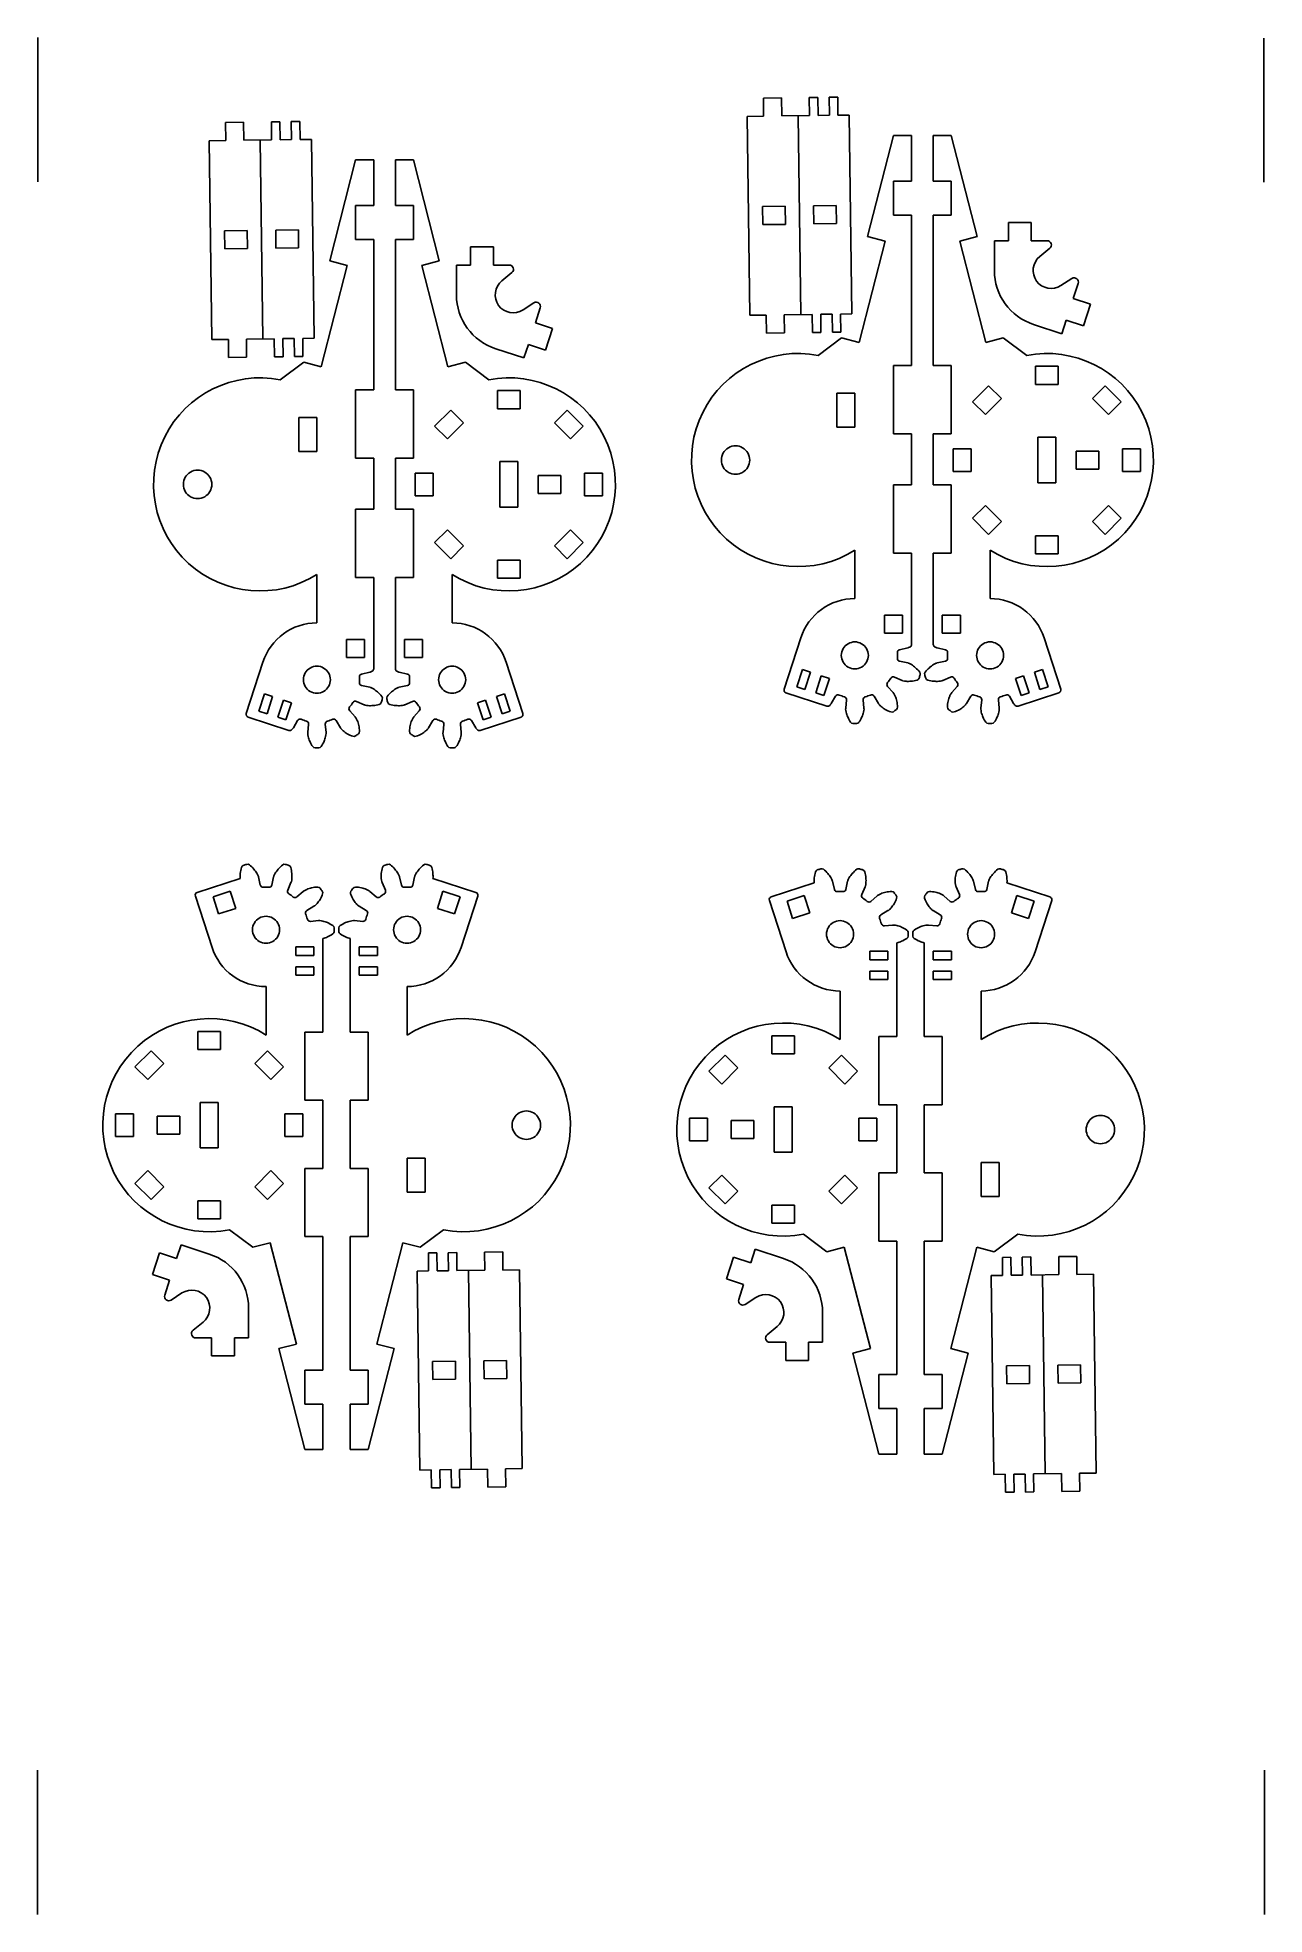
# Model space of a CAD drawing. Extents: x 1 to 217, y 1 to 331.
import ezdxf

# ---------------------------------------------------------------- set-up
doc = ezdxf.new("R2010")
doc.units = 0
doc.layers.get('0').update_dxf_attribs({"linetype": 'CONTINUOUS'})
doc.layers.add('02___PRT_ALL_AXES', color=7, linetype='CONTINUOUS')
doc.layers.add('3_ALL_SYMBOLS', color=7, linetype='CONTINUOUS')

msp = doc.modelspace()

# ---------------------------------------------------------------- linework, layer by layer
at = {"color": 7}
for p, q in [((138.002964, 320.389006), (136.503097, 320.369024)), ((138.045258, 317.214287), (138.002964, 320.389006)), ((141.502655, 320.435628), (140.002788, 320.415646)), ((140.002788, 320.415647), (140.045082, 317.240928)), ((141.544946, 317.260909), (141.502655, 320.435628)), ((128.458609, 317.086577), (125.546366, 317.047781)), ((128.416315, 320.261295), (131.591033, 320.303588)), ((128.458609, 317.086577), (128.416315, 320.261295)), ((131.591033, 320.303588), (131.633327, 317.12887)), ((136.545391, 317.194306), (131.633327, 317.12887)), ((134.545567, 317.167666), (135.011787, 282.170771)), ((136.503097, 320.369025), (136.545391, 317.194306)), ((140.045082, 317.240928), (138.045258, 317.214287)), ((143.54477, 317.28755), (141.544946, 317.260908)), ((144.010987, 282.290655), (143.54477, 317.28755)), ((33.714552, 315.980218), (36.889269, 316.02251)), ((33.756843, 312.805499), (33.714552, 315.980218)), ((36.889269, 316.02251), (36.93156, 312.847792)), ((43.3012, 316.107928), (41.801333, 316.087947)), ((41.801333, 316.087947), (41.843624, 312.913229)), ((43.343491, 312.93321), (43.3012, 316.107928)), ((46.800889, 316.15455), (45.301021, 316.134569)), ((45.301021, 316.134569), (45.343315, 312.959851)), ((46.843182, 312.979832), (46.800889, 316.15455)), ((125.546366, 317.047781), (126.012583, 282.050886)), ((33.756843, 312.805499), (30.8446, 312.766703)), ((30.8446, 312.766703), (31.31082, 277.769809)), ((41.843624, 312.913229), (36.93156, 312.847792)), ((39.843803, 312.886588), (40.31002, 277.889693)), ((45.343315, 312.959851), (43.343491, 312.933209)), ((48.843003, 313.006473), (46.843182, 312.979831)), ((49.309223, 278.009578), (48.843003, 313.006473)), ((151.338819, 313.667259), (146.769988, 295.894003)), ((151.338819, 313.667259), (154.513819, 313.667259)), ((154.513819, 313.667259), (154.513819, 305.667259)), ((158.323819, 313.667259), (158.323819, 305.667259)), ((161.498819, 313.667259), (158.323819, 313.667259)), ((166.06765, 295.894003), (161.498819, 313.667259)), ((56.637053, 309.386181), (52.068222, 291.612926)), ((56.637053, 309.386181), (59.812053, 309.386181)), ((59.812053, 309.386181), (59.812053, 301.386181)), ((63.622053, 309.386181), (63.622053, 301.386181)), ((66.797053, 309.386181), (63.622053, 309.386181)), ((71.365883, 291.612926), (66.797053, 309.386181)), ((151.338819, 305.667259), (151.338819, 299.667259)), ((154.513819, 305.667259), (151.338819, 305.667259)), ((158.323819, 305.667259), (161.498819, 305.667259)), ((161.498819, 305.667259), (161.498819, 299.667259)), ((56.637053, 301.386181), (56.637053, 295.386181)), ((59.812053, 301.386181), (56.637053, 301.386181)), ((63.622053, 301.386181), (66.797053, 301.386181)), ((66.797053, 301.386181), (66.797053, 295.386181)), ((151.338819, 299.667259), (154.513819, 299.667259)), ((154.513819, 299.667259), (154.513819, 273.189601)), ((158.323819, 299.667259), (158.323819, 273.189601)), ((161.498819, 299.667259), (158.323819, 299.667259)), ((171.581174, 295.171713), (171.581174, 298.346713)), ((171.581174, 298.346713), (175.581172, 298.346713)), ((175.581172, 298.346713), (175.581172, 295.171713)), ((56.637053, 295.386181), (59.812053, 295.386181)), ((59.812053, 295.386181), (59.812053, 268.908524)), ((63.622053, 295.386181), (63.622053, 268.908524)), ((66.797053, 295.386181), (63.622053, 295.386181)), ((76.879408, 290.890636), (76.879408, 294.065636)), ((76.879408, 294.065636), (80.879408, 294.065636)), ((80.879408, 294.065636), (80.879408, 290.890636)), ((145.26072, 277.270137), (149.845011, 295.103531)), ((149.845011, 295.103531), (146.769988, 295.894003)), ((162.992624, 295.103531), (166.06765, 295.894003)), ((167.576915, 277.270137), (162.992624, 295.103531)), ((169.081173, 295.171713), (169.081173, 289.936713)), ((171.581174, 295.171713), (169.081173, 295.171713)), ((178.379998, 295.171713), (175.581172, 295.171713)), ((50.558957, 272.989059), (55.143248, 290.822453)), ((55.143248, 290.822453), (52.068222, 291.612926)), ((68.290861, 290.822453), (71.365883, 291.612926)), ((72.875151, 272.989059), (68.290861, 290.822453)), ((74.379407, 290.890636), (74.379407, 285.655636)), ((76.879408, 290.890636), (74.379407, 290.890636)), ((83.678234, 290.890636), (80.879408, 290.890636)), ((178.852441, 293.839219), (177.081174, 292.402606)), ((84.150674, 289.558142), (82.379408, 288.121528)), ((180.808342, 287.272598), (182.721995, 288.513235)), ((182.978394, 284.990312), (183.843278, 287.652154)), ((86.106576, 282.99152), (88.020229, 284.232157)), ((182.978394, 284.990312), (185.998, 284.009183)), ((88.27663, 280.709234), (89.141514, 283.371076)), ((126.012583, 282.050886), (128.924826, 282.089682)), ((128.96712, 278.914964), (128.924826, 282.089682)), ((132.099544, 282.131975), (137.011608, 282.197412)), ((132.099544, 282.131975), (132.141838, 278.957257)), ((137.011608, 282.197412), (137.053901, 279.022693)), ((138.511475, 282.217393), (140.511299, 282.244034)), ((138.553769, 279.042674), (138.511475, 282.217393)), ((140.511299, 282.244034), (140.553592, 279.069315)), ((142.011166, 282.264015), (144.010987, 282.290656)), ((142.053457, 279.089296), (142.011166, 282.264015)), ((180.969785, 278.808444), (181.742326, 281.186086)), ((184.761931, 280.204956), (181.742326, 281.186086)), ((185.998, 284.009183), (184.761931, 280.204956)), ((31.31082, 277.769809), (34.223063, 277.808605)), ((34.265354, 274.633886), (34.223063, 277.808605)), ((37.39778, 277.850897), (42.309844, 277.916334)), ((37.39778, 277.850897), (37.440071, 274.676179)), ((42.309844, 277.916334), (42.352135, 274.741616)), ((43.809711, 277.936315), (45.809532, 277.962957)), ((43.852002, 274.761597), (43.809711, 277.936315)), ((45.809532, 277.962956), (45.851826, 274.788238)), ((47.309399, 277.982937), (49.309223, 278.009579)), ((47.351693, 274.808219), (47.309399, 277.982937)), ((88.27663, 280.709234), (91.296233, 279.728105)), ((91.296233, 279.728105), (90.060165, 275.923879)), ((132.141838, 278.957257), (128.96712, 278.914964)), ((137.053901, 279.022693), (138.553769, 279.042675)), ((142.185698, 278.060609), (138.072636, 274.978766)), ((140.553592, 279.069315), (142.053457, 279.089297)), ((145.26072, 277.270137), (142.185698, 278.060609)), ((167.576915, 277.270137), (170.65194, 278.060609)), ((170.65194, 278.060609), (174.765002, 274.978766)), ((175.991004, 280.426148), (180.969785, 278.808444)), ((37.440071, 274.676179), (34.265354, 274.633886)), ((42.352135, 274.741616), (43.852002, 274.761597)), ((45.851826, 274.788238), (47.351693, 274.808219)), ((81.289237, 276.145071), (86.268018, 274.527367)), ((86.268018, 274.527367), (87.040562, 276.905008)), ((90.060165, 275.923879), (87.040562, 276.905008)), ((47.483931, 273.779532), (43.37087, 270.697688)), ((50.558957, 272.989059), (47.483931, 273.779532)), ((72.875151, 272.989059), (75.950174, 273.779532)), ((75.950174, 273.779532), (80.063236, 270.697688)), ((151.338819, 273.189601), (151.338819, 261.1896)), ((154.513819, 273.189601), (151.338819, 273.189601)), ((158.323819, 273.189601), (161.498819, 273.189601)), ((161.498819, 273.189601), (161.498819, 261.1896)), ((176.32382, 273.067101), (176.32382, 269.892101)), ((176.32382, 273.067101), (180.323817, 273.067101)), ((180.323817, 269.892101), (180.323817, 273.067101)), ((56.637053, 268.908524), (56.637053, 256.908523)), ((59.812053, 268.908524), (56.637053, 268.908524)), ((63.622053, 268.908524), (66.797053, 268.908524)), ((66.797053, 268.908524), (66.797053, 256.908523)), ((81.622053, 268.786024), (81.622053, 265.611023)), ((81.622053, 268.786024), (85.622054, 268.786024)), ((85.622054, 265.611023), (85.622054, 268.786024)), ((141.34132, 268.3646), (141.34132, 262.364601)), ((144.51632, 268.3646), (141.34132, 268.3646)), ((144.51632, 268.3646), (144.51632, 262.364601)), ((165.244111, 266.820881), (168.072537, 269.649309)), ((170.317603, 267.404246), (168.072537, 269.649309)), ((180.323817, 269.892101), (176.32382, 269.892101)), ((188.575098, 269.649309), (186.330034, 267.404246)), ((188.575098, 269.649309), (191.403526, 266.820881)), ((70.542345, 262.539805), (73.370773, 265.36823)), ((75.615837, 263.123166), (73.370773, 265.36823)), ((85.622054, 265.611023), (81.622053, 265.611023)), ((93.873334, 265.36823), (91.62827, 263.123166)), ((93.873334, 265.36823), (96.70176, 262.539805)), ((165.244111, 266.820881), (167.489175, 264.575818)), ((170.317603, 267.404246), (167.489175, 264.575818)), ((189.158462, 264.575818), (186.330034, 267.404246)), ((189.158462, 264.575818), (191.403526, 266.820881)), ((46.639553, 264.083523), (46.639553, 258.083524)), ((49.814553, 264.083523), (46.639553, 264.083523)), ((49.814553, 264.083523), (49.814553, 258.083524)), ((70.542345, 262.539805), (72.787408, 260.294741)), ((75.615837, 263.123166), (72.787408, 260.294741)), ((94.456696, 260.294741), (91.62827, 263.123166)), ((94.456696, 260.294741), (96.70176, 262.539805)), ((141.34132, 262.364601), (144.51632, 262.364601)), ((151.338819, 261.1896), (154.513819, 261.1896)), ((154.513819, 261.1896), (154.513819, 252.189601)), ((158.323819, 261.1896), (158.323819, 252.189601)), ((161.498819, 261.1896), (158.323819, 261.1896)), ((46.639553, 258.083524), (49.814553, 258.083524)), ((161.826318, 254.569601), (161.826318, 258.569601)), ((165.001318, 258.569601), (161.826318, 258.569601)), ((165.001318, 258.569601), (165.001318, 254.569601)), ((176.736319, 260.569603), (176.736319, 252.569602)), ((179.911319, 260.569603), (176.736319, 260.569603)), ((179.911319, 260.569603), (179.911319, 252.569602)), ((183.480874, 258.157102), (187.480874, 258.157102)), ((183.480874, 258.157102), (183.480874, 254.982102)), ((187.480874, 254.982102), (187.480874, 258.157102)), ((194.821319, 258.569601), (191.646319, 258.569601)), ((191.646319, 254.569601), (191.646319, 258.569601)), ((194.821319, 258.569601), (194.821319, 254.569601)), ((56.637053, 256.908523), (59.812053, 256.908523)), ((59.812053, 256.908523), (59.812053, 247.908524)), ((63.622053, 256.908523), (63.622053, 247.908524)), ((66.797053, 256.908523), (63.622053, 256.908523)), ((82.034552, 256.288523), (82.034552, 248.288525)), ((85.209552, 256.288523), (82.034552, 256.288523)), ((85.209552, 256.288523), (85.209552, 248.288525)), ((126.01382, 256.569602), (126.01382, 256.569602)), ((161.826318, 254.569601), (165.001318, 254.569601)), ((183.480874, 254.982102), (187.480874, 254.982102)), ((191.646319, 254.569601), (194.821319, 254.569601)), ((31.312053, 252.288525), (31.312053, 252.288525)), ((67.124555, 250.288524), (67.124555, 254.288524)), ((70.299555, 254.288524), (67.124555, 254.288524)), ((70.299555, 254.288524), (70.299555, 250.288524)), ((88.77911, 253.876025), (92.779111, 253.876025)), ((88.77911, 253.876025), (88.77911, 250.701025)), ((92.779111, 250.701025), (92.779111, 253.876025)), ((100.119553, 254.288524), (96.944553, 254.288524)), ((96.944553, 250.288524), (96.944553, 254.288524)), ((100.119553, 254.288524), (100.119553, 250.288524)), ((151.338819, 252.189601), (151.338819, 240.189602)), ((154.513819, 252.189601), (151.338819, 252.189601)), ((158.323819, 252.189601), (161.498819, 252.189601)), ((161.498819, 252.189601), (161.498819, 240.189602)), ((176.736319, 252.569602), (179.911319, 252.569602)), ((56.637053, 247.908524), (56.637053, 235.908523)), ((59.812053, 247.908524), (56.637053, 247.908524)), ((63.622053, 247.908524), (66.797053, 247.908524)), ((66.797053, 247.908524), (66.797053, 235.908523)), ((67.124555, 250.288524), (70.299555, 250.288524)), ((82.034552, 248.288525), (85.209552, 248.288525)), ((88.77911, 250.701025), (92.779111, 250.701025)), ((96.944553, 250.288524), (100.119553, 250.288524)), ((167.489175, 248.563384), (165.244111, 246.31832)), ((167.489175, 248.563384), (170.317603, 245.734959)), ((186.330034, 245.734959), (189.158462, 248.563384)), ((191.403526, 246.31832), (189.158462, 248.563384)), ((168.072537, 243.489895), (165.244111, 246.31832)), ((168.072537, 243.489895), (170.317603, 245.734959)), ((186.330034, 245.734959), (188.575098, 243.489895)), ((191.403526, 246.31832), (188.575098, 243.489895)), ((72.787408, 244.282307), (70.542345, 242.037243)), ((73.370773, 239.208815), (70.542345, 242.037243)), ((72.787408, 244.282307), (75.615837, 241.453882)), ((73.370773, 239.208815), (75.615837, 241.453882)), ((91.62827, 241.453882), (94.456696, 244.282307)), ((91.62827, 241.453882), (93.873334, 239.208815)), ((96.70176, 242.037243), (93.873334, 239.208815)), ((96.70176, 242.037243), (94.456696, 244.282307)), ((176.32382, 243.247102), (180.323817, 243.247102)), ((176.32382, 243.247102), (176.32382, 240.072102)), ((180.323817, 240.072102), (180.323817, 243.247102)), ((81.622053, 238.966025), (85.622054, 238.966025)), ((81.622053, 238.966025), (81.622053, 235.791025)), ((85.622054, 235.791025), (85.622054, 238.966025)), ((144.513819, 232.189601), (144.513819, 240.70888)), ((151.338819, 240.189602), (154.513819, 240.189602)), ((154.513819, 240.189602), (154.513819, 224.120129)), ((158.323819, 240.189602), (158.323819, 224.120129)), ((161.498819, 240.189602), (158.323819, 240.189602)), ((168.323819, 232.189601), (168.323819, 240.70888)), ((180.323817, 240.072102), (176.32382, 240.072102)), ((49.812053, 227.908525), (49.812053, 236.427803)), ((56.637053, 235.908523), (59.812053, 235.908523)), ((59.812053, 235.908523), (59.812053, 219.839052)), ((63.622053, 235.908523), (63.622053, 219.839052)), ((66.797053, 235.908523), (63.622053, 235.908523)), ((73.622052, 227.908525), (73.622052, 236.427803)), ((85.622054, 235.791025), (81.622053, 235.791025)), ((152.923819, 229.277102), (149.748819, 229.277102)), ((149.748819, 229.277102), (149.748819, 226.102102)), ((152.923819, 229.277102), (152.923819, 226.102102)), ((159.91382, 229.277102), (163.08882, 229.277102)), ((159.91382, 229.277102), (159.91382, 226.102102)), ((163.08882, 229.277102), (163.08882, 226.102102)), ((58.222052, 224.996025), (55.047052, 224.996025)), ((55.047052, 224.996025), (55.047052, 221.821025)), ((58.222052, 224.996025), (58.222052, 221.821025)), ((65.212053, 224.996025), (68.387053, 224.996025)), ((65.212053, 224.996025), (65.212053, 221.821025)), ((68.387053, 224.996025), (68.387053, 221.821025)), ((132.067591, 216.244734), (135.003252, 225.279771)), ((152.923819, 226.102102), (149.748819, 226.102102)), ((159.91382, 226.102102), (163.08882, 226.102102)), ((180.770045, 216.244734), (177.834383, 225.279771)), ((58.222052, 221.821025), (55.047052, 221.821025)), ((65.212053, 221.821025), (68.387053, 221.821025)), ((146.895069, 222.189602), (146.895069, 222.189602)), ((152.386439, 223.1986), (153.815788, 223.522111)), ((160.451199, 223.1986), (159.021848, 223.522111)), ((170.705069, 222.189602), (170.705069, 222.189602)), ((37.365827, 211.963658), (40.301489, 220.998694)), ((57.684673, 218.917523), (59.114024, 219.241031)), ((65.749432, 218.917523), (64.320084, 219.241031)), ((86.068281, 211.963658), (83.13262, 220.998694)), ((135.287662, 219.682957), (134.306533, 216.663352)), ((135.287662, 219.682957), (136.714247, 219.21943)), ((136.714247, 219.21943), (135.733118, 216.199827)), ((138.61636, 218.601397), (137.635231, 215.581792)), ((138.61636, 218.601397), (140.042945, 218.137873)), ((140.042945, 218.137873), (139.061817, 215.118267)), ((151.475976, 218.37849), (152.822498, 217.800064)), ((153.815788, 220.857092), (152.386439, 221.180604)), ((159.021848, 220.857092), (160.451199, 221.180604)), ((161.361659, 218.37849), (160.015137, 217.800064)), ((174.221275, 218.601397), (172.794693, 218.137873)), ((172.794693, 218.137873), (173.775822, 215.118267)), ((174.221275, 218.601397), (175.202407, 215.581792)), ((177.549974, 219.682957), (176.123388, 219.21943)), ((176.123388, 219.21943), (177.10452, 216.199827)), ((177.549974, 219.682957), (178.531102, 216.663352)), ((40.585898, 215.401878), (39.604769, 212.382275)), ((40.585898, 215.401878), (42.012481, 214.938353)), ((42.012481, 214.938353), (41.031352, 211.91875)), ((52.193303, 217.908525), (52.193303, 217.908525)), ((59.114024, 216.576015), (57.684673, 216.899527)), ((64.320084, 216.576015), (65.749432, 216.899527)), ((76.003302, 217.908525), (76.003302, 217.908525)), ((82.84821, 215.401878), (81.421625, 214.938353)), ((81.421625, 214.938353), (82.402753, 211.91875)), ((82.84821, 215.401878), (83.829339, 212.382275)), ((139.587608, 213.275601), (132.388613, 215.614699)), ((134.306533, 216.663352), (135.733118, 216.199827)), ((137.635231, 215.581792), (139.061817, 215.118267)), ((140.372061, 213.754671), (141.121429, 215.014093)), ((147.906207, 215.014093), (148.655577, 213.754671)), ((151.25604, 215.644019), (150.289827, 216.745893)), ((161.581595, 215.644019), (162.547811, 216.745893)), ((164.931431, 215.014093), (164.182061, 213.754671)), ((172.465577, 213.754671), (171.716206, 215.014093)), ((173.25003, 213.275601), (180.449025, 215.614699)), ((175.202407, 215.581792), (173.775822, 215.118267)), ((178.531102, 216.663352), (177.10452, 216.199827)), ((39.604769, 212.382275), (41.031352, 211.91875)), ((43.914596, 214.32032), (42.933465, 211.300715)), ((43.914596, 214.32032), (45.341179, 213.856793)), ((45.341179, 213.856793), (44.36005, 210.83719)), ((56.554277, 211.362942), (55.588061, 212.464817)), ((56.77421, 214.09741), (58.120734, 213.518984)), ((66.659895, 214.09741), (65.313374, 213.518984)), ((66.879831, 211.362942), (67.846044, 212.464817)), ((79.519512, 214.32032), (78.092927, 213.856793)), ((78.092927, 213.856793), (79.074055, 210.83719)), ((79.519512, 214.32032), (80.500641, 211.300715)), ((83.829339, 212.382275), (82.402753, 211.91875)), ((143.040659, 214.390498), (142.906643, 212.931135)), ((146.120996, 212.931135), (145.986977, 214.390498)), ((166.716642, 212.931135), (166.850661, 214.390498)), ((169.796976, 214.390498), (169.930995, 212.931135)), ((44.885844, 208.994525), (37.686846, 211.333619)), ((42.933465, 211.300715), (44.36005, 210.83719)), ((45.670295, 209.473591), (46.419666, 210.733016)), ((48.338895, 210.109418), (48.204876, 208.650058)), ((51.419229, 208.650058), (51.285211, 210.109418)), ((53.20444, 210.733016), (53.953811, 209.473591)), ((70.229665, 210.733016), (69.480295, 209.473591)), ((72.014879, 208.650058), (72.148895, 210.109418)), ((75.095213, 210.109418), (75.229229, 208.650058)), ((77.76381, 209.473591), (77.014443, 210.733016)), ((78.548264, 208.994525), (85.747259, 211.333619)), ((80.500641, 211.300715), (79.074055, 210.83719)), ((36.310333, 182.943534), (28.736976, 180.482802)), ((39.529676, 183.209867), (39.853184, 181.780516)), ((41.871183, 181.780516), (42.194692, 183.209867)), ((45.251723, 182.216577), (44.673297, 180.870056)), ((61.298644, 182.216577), (61.87707, 180.870056)), ((64.679184, 181.780516), (64.355675, 183.209867)), ((67.020691, 183.209867), (66.697183, 181.780516)), ((70.240034, 182.943534), (77.813391, 180.482802)), ((137.363158, 182.16786), (129.789801, 179.707128)), ((140.582498, 182.434196), (140.906009, 181.004845)), ((142.924005, 181.004845), (143.247516, 182.434196)), ((165.732008, 181.004845), (165.4085, 182.434196)), ((168.073516, 182.434196), (167.750007, 181.004845)), ((171.292859, 182.16786), (178.866213, 179.707128)), ((28.415956, 179.852763), (31.351618, 170.817726)), ((31.522738, 179.716125), (34.542343, 180.697254)), ((31.522738, 179.716125), (32.503866, 176.69652)), ((34.542343, 180.697254), (35.523472, 177.677648)), ((46.305891, 179.683907), (47.407765, 180.65012)), ((60.244476, 179.683907), (59.142602, 180.65012)), ((72.008024, 180.697254), (71.026895, 177.677648)), ((75.027629, 179.716125), (72.008024, 180.697254)), ((75.027629, 179.716125), (74.046501, 176.69652)), ((78.13441, 179.852763), (75.198749, 170.817726)), ((129.468781, 179.077092), (132.404443, 170.042055)), ((132.575562, 178.940452), (135.595165, 179.92158)), ((132.575562, 178.940452), (133.556691, 175.920849)), ((135.595165, 179.92158), (136.576294, 176.901977)), ((146.304548, 181.440907), (145.726122, 180.094382)), ((147.358715, 178.908233), (148.46059, 179.874449)), ((161.297301, 178.908233), (160.195424, 179.874449)), ((162.351469, 181.440907), (162.929895, 180.094382)), ((173.060848, 179.92158), (172.07972, 176.901977)), ((176.080454, 178.940452), (173.060848, 179.92158)), ((176.080454, 178.940452), (175.099325, 175.920849)), ((179.187235, 179.077092), (176.251574, 170.042055)), ((32.503866, 176.69652), (35.523472, 177.677648)), ((49.297116, 178.049654), (48.037694, 177.300286)), ((48.661289, 175.381056), (50.120649, 175.515072)), ((57.889078, 175.381056), (56.429715, 175.515072)), ((57.253251, 178.049654), (58.512673, 177.300286)), ((74.046501, 176.69652), (71.026895, 177.677648)), ((133.556691, 175.920849), (136.576294, 176.901977)), ((150.349938, 177.273983), (149.090515, 176.524612)), ((158.306076, 177.273983), (159.565498, 176.524612)), ((175.099325, 175.920849), (172.07972, 176.901977)), ((43.243432, 173.907896), (43.243432, 173.907896)), ((50.862182, 155.907895), (50.862182, 172.370993)), ((55.688182, 155.907895), (55.688182, 172.370993)), ((68.069435, 173.907896), (68.069435, 173.907896)), ((144.296257, 173.132225), (144.296257, 173.132225)), ((149.714111, 174.605383), (151.173474, 174.739402)), ((158.941903, 174.605383), (157.48254, 174.739402)), ((169.122257, 173.132225), (169.122257, 173.132225)), ((46.097184, 169.407896), (46.097184, 170.907896)), ((46.097184, 170.907896), (49.272184, 170.907896)), ((46.097184, 169.407896), (49.272184, 169.407896)), ((49.272184, 169.407896), (49.272184, 170.907896)), ((57.278183, 169.407896), (57.278183, 170.907896)), ((60.453183, 170.907896), (57.278183, 170.907896)), ((60.453183, 169.407896), (57.278183, 169.407896)), ((60.453183, 169.407896), (60.453183, 170.907896)), ((147.150006, 168.632226), (147.150006, 170.132225)), ((147.150006, 170.132225), (150.325006, 170.132225)), ((147.150006, 168.632226), (150.325006, 168.632226)), ((150.325006, 168.632226), (150.325006, 170.132225)), ((151.915007, 155.132224), (151.915007, 171.595322)), ((156.741007, 155.132224), (156.741007, 171.595322)), ((158.331007, 168.632226), (158.331007, 170.132225)), ((161.506007, 170.132225), (158.331007, 170.132225)), ((161.506007, 168.632226), (158.331007, 168.632226)), ((161.506007, 168.632226), (161.506007, 170.132225)), ((46.097184, 167.407898), (46.097184, 165.907898)), ((46.097184, 167.407898), (49.272184, 167.407898)), ((46.097184, 165.907898), (49.272184, 165.907898)), ((49.272184, 167.407898), (49.272184, 165.907898)), ((57.278183, 167.407898), (57.278183, 165.907898)), ((60.453183, 167.407898), (57.278183, 167.407898)), ((60.453183, 165.907898), (57.278183, 165.907898)), ((60.453183, 167.407898), (60.453183, 165.907898)), ((147.150006, 166.632224), (147.150006, 165.132224)), ((147.150006, 166.632224), (150.325006, 166.632224)), ((150.325006, 166.632224), (150.325006, 165.132224)), ((158.331007, 166.632224), (158.331007, 165.132224)), ((161.506007, 166.632224), (158.331007, 166.632224)), ((161.506007, 166.632224), (161.506007, 165.132224)), ((40.862182, 163.907896), (40.862182, 155.388618)), ((65.688185, 163.907896), (65.688185, 155.388618)), ((141.915007, 163.132225), (141.915007, 154.612947)), ((147.150006, 165.132224), (150.325006, 165.132224)), ((161.506007, 165.132224), (158.331007, 165.132224)), ((166.741007, 163.132225), (166.741007, 154.612947)), ((28.862184, 152.850396), (28.862184, 156.025396)), ((32.862184, 156.025396), (28.862184, 156.025396)), ((32.862184, 156.025396), (32.862184, 152.850396)), ((47.687182, 143.907897), (47.687182, 155.907895)), ((47.687182, 155.907895), (50.862182, 155.907895)), ((58.863182, 155.907895), (55.688182, 155.907895)), ((58.863182, 143.907897), (58.863182, 155.907895)), ((129.915008, 152.074725), (129.915008, 155.249725)), ((133.915009, 155.249725), (129.915008, 155.249725)), ((133.915009, 155.249725), (133.915009, 152.074725)), ((20.610903, 152.607605), (17.782476, 149.779177)), ((20.610903, 152.607605), (22.855967, 150.362539)), ((28.862184, 152.850396), (32.862184, 152.850396)), ((38.868401, 150.362539), (41.113464, 152.607605)), ((43.94189, 149.779177), (41.113464, 152.607605)), ((129.915008, 152.074725), (133.915009, 152.074725)), ((148.740007, 143.132226), (148.740007, 155.132224)), ((148.740007, 155.132224), (151.915007, 155.132224)), ((159.916007, 155.132224), (156.741007, 155.132224)), ((159.916007, 143.132226), (159.916007, 155.132224)), ((20.02754, 147.534114), (17.782476, 149.779177)), ((20.02754, 147.534114), (22.855967, 150.362539)), ((38.868401, 150.362539), (41.696826, 147.534114)), ((43.94189, 149.779177), (41.696826, 147.534114)), ((121.663728, 151.831932), (118.8353, 149.003506)), ((121.080363, 146.758443), (118.8353, 149.003506)), ((121.080363, 146.758443), (123.908792, 149.586868)), ((121.663728, 151.831932), (123.908792, 149.586868)), ((139.921223, 149.586868), (142.166289, 151.831932)), ((139.921223, 149.586868), (142.749651, 146.758443)), ((144.994715, 149.003506), (142.166289, 151.831932)), ((144.994715, 149.003506), (142.749651, 146.758443)), ((29.274683, 143.527896), (29.274683, 135.527898)), ((29.274683, 143.527896), (32.449683, 143.527896)), ((32.449683, 143.527896), (32.449683, 135.527898)), ((50.862182, 143.907897), (47.687182, 143.907897)), ((50.862182, 131.907898), (50.862182, 143.907897)), ((55.688182, 131.907898), (55.688182, 143.907897)), ((55.688182, 143.907897), (58.863182, 143.907897)), ((130.327507, 142.752225), (130.327507, 134.752224)), ((130.327507, 142.752225), (133.502507, 142.752225)), ((133.502507, 142.752225), (133.502507, 134.752224)), ((151.915007, 143.132226), (148.740007, 143.132226)), ((151.915007, 131.132224), (151.915007, 143.132226)), ((156.741007, 131.132224), (156.741007, 143.132226)), ((156.741007, 143.132226), (159.916007, 143.132226)), ((14.364684, 141.527897), (14.364684, 137.527896)), ((14.364684, 141.527897), (17.539684, 141.527897)), ((17.539684, 137.527896), (17.539684, 141.527897)), ((21.705127, 137.940398), (21.705127, 141.115398)), ((25.705127, 141.115398), (21.705127, 141.115398)), ((25.705127, 141.115398), (25.705127, 137.940398)), ((44.184683, 141.527897), (44.184683, 137.527896)), ((44.184683, 141.527897), (47.359683, 141.527897)), ((47.359683, 137.527896), (47.359683, 141.527897)), ((89.188183, 139.527898), (89.188183, 139.527898)), ((115.417507, 140.752226), (115.417507, 136.752226)), ((115.417507, 140.752226), (118.592507, 140.752226)), ((118.592507, 136.752226), (118.592507, 140.752226)), ((122.757952, 137.164724), (122.757952, 140.339724)), ((126.757952, 140.339724), (122.757952, 140.339724)), ((126.757952, 140.339724), (126.757952, 137.164724)), ((145.237508, 140.752226), (145.237508, 136.752226)), ((145.237508, 140.752226), (148.412508, 140.752226)), ((148.412508, 136.752226), (148.412508, 140.752226)), ((190.241007, 138.752224), (190.241007, 138.752224)), ((17.539684, 137.527896), (14.364684, 137.527896)), ((25.705127, 137.940398), (21.705127, 137.940398)), ((32.449683, 135.527898), (29.274683, 135.527898)), ((47.359683, 137.527896), (44.184683, 137.527896)), ((118.592507, 136.752226), (115.417507, 136.752226)), ((126.757952, 137.164724), (122.757952, 137.164724)), ((148.412508, 136.752226), (145.237508, 136.752226)), ((65.683184, 127.732897), (65.683184, 133.732897)), ((65.683184, 133.732897), (68.858184, 133.732897)), ((68.858184, 127.732897), (68.858184, 133.732897)), ((133.502507, 134.752224), (130.327507, 134.752224)), ((166.736008, 126.957226), (166.736008, 132.957226)), ((166.736008, 132.957226), (169.911008, 132.957226)), ((169.911008, 126.957226), (169.911008, 132.957226)), ((17.782476, 129.276616), (20.02754, 131.52168)), ((17.782476, 129.276616), (20.610903, 126.448188)), ((22.855967, 128.693254), (20.02754, 131.52168)), ((41.696826, 131.52168), (38.868401, 128.693254)), ((41.113464, 126.448188), (43.94189, 129.276616)), ((41.696826, 131.52168), (43.94189, 129.276616)), ((47.687182, 119.907897), (47.687182, 131.907898)), ((47.687182, 131.907898), (50.862182, 131.907898)), ((58.863182, 131.907898), (55.688182, 131.907898)), ((58.863182, 119.907897), (58.863182, 131.907898)), ((118.8353, 128.500945), (121.080363, 130.746009)), ((123.908792, 127.917581), (121.080363, 130.746009)), ((142.749651, 130.746009), (139.921223, 127.917581)), ((142.749651, 130.746009), (144.994715, 128.500945)), ((148.740007, 119.132226), (148.740007, 131.132224)), ((148.740007, 131.132224), (151.915007, 131.132224)), ((159.916007, 131.132224), (156.741007, 131.132224)), ((159.916007, 119.132226), (159.916007, 131.132224)), ((22.855967, 128.693254), (20.610903, 126.448188)), ((28.862184, 123.030398), (28.862184, 126.205398)), ((32.862184, 126.205398), (28.862184, 126.205398)), ((32.862184, 126.205398), (32.862184, 123.030398)), ((41.113464, 126.448188), (38.868401, 128.693254)), ((68.858184, 127.732897), (65.683184, 127.732897)), ((118.8353, 128.500945), (121.663728, 125.672517)), ((123.908792, 127.917581), (121.663728, 125.672517)), ((142.166289, 125.672517), (139.921223, 127.917581)), ((142.166289, 125.672517), (144.994715, 128.500945)), ((169.911008, 126.957226), (166.736008, 126.957226)), ((28.862184, 123.030398), (32.862184, 123.030398)), ((129.915008, 122.254724), (129.915008, 125.429724)), ((133.915009, 125.429724), (129.915008, 125.429724)), ((129.915008, 122.254724), (133.915009, 122.254724)), ((133.915009, 125.429724), (133.915009, 122.254724)), ((38.534061, 118.03689), (34.420999, 121.118732)), ((50.862182, 119.907897), (47.687182, 119.907897)), ((50.862182, 96.430239), (50.862182, 119.907897)), ((55.688182, 96.430239), (55.688182, 119.907897)), ((55.688182, 119.907897), (58.863182, 119.907897)), ((68.016306, 118.03689), (72.129368, 121.118732)), ((139.586885, 117.261217), (135.473824, 120.343061)), ((151.915007, 119.132226), (148.740007, 119.132226)), ((151.915007, 95.654568), (151.915007, 119.132226)), ((156.741007, 95.654568), (156.741007, 119.132226)), ((156.741007, 119.132226), (159.916007, 119.132226)), ((169.069128, 117.261217), (173.182193, 120.343061)), ((20.869002, 113.254801), (22.105071, 117.059027)), ((22.105071, 117.059027), (25.124675, 116.077898)), ((25.897217, 118.455542), (25.124675, 116.077898)), ((30.875997, 116.837835), (25.897217, 118.455542)), ((41.609086, 118.827361), (38.534061, 118.03689)), ((41.609086, 118.827361), (46.193377, 100.993967)), ((64.941281, 118.827361), (60.35699, 100.993967)), ((64.941281, 118.827361), (68.016306, 118.03689)), ((70.934659, 117.058852), (69.434792, 117.038871)), ((69.434792, 117.038871), (69.477086, 113.864153)), ((70.976953, 113.884134), (70.934659, 117.058852)), ((74.43435, 117.105475), (72.934483, 117.085494)), ((72.934483, 117.085494), (72.976774, 113.910776)), ((74.476641, 113.930757), (74.43435, 117.105475)), ((79.346414, 117.170911), (82.521131, 117.213205)), ((79.388705, 113.996193), (79.346414, 117.170911)), ((82.521131, 117.213205), (82.563425, 114.038487)), ((121.921826, 112.47913), (123.157894, 116.283356)), ((123.157894, 116.283356), (126.1775, 115.302228)), ((126.950041, 117.679868), (126.1775, 115.302228)), ((131.928822, 116.062165), (126.950041, 117.679868)), ((142.661911, 118.05169), (139.586885, 117.261217)), ((142.661911, 118.05169), (147.246202, 100.218296)), ((165.994105, 118.05169), (161.409815, 100.218296)), ((165.994105, 118.05169), (169.069128, 117.261217)), ((171.987484, 116.283181), (170.487617, 116.2632)), ((170.487617, 116.2632), (170.52991, 113.088482)), ((172.029778, 113.108463), (171.987484, 116.283181)), ((175.487172, 116.329801), (173.987308, 116.30982)), ((173.987308, 116.309823), (174.029599, 113.135102)), ((175.529466, 113.155084), (175.487172, 116.329801)), ((180.399238, 116.39524), (183.573956, 116.437531)), ((180.441529, 113.220523), (180.399238, 116.39524)), ((183.573956, 116.437531), (183.616247, 113.262814)), ((23.888607, 112.273673), (20.869002, 113.254801)), ((69.477086, 113.864153), (67.477262, 113.837511)), ((67.477262, 113.837514), (67.943482, 78.840618)), ((72.976774, 113.910776), (70.976953, 113.884134)), ((79.388705, 113.996193), (74.476641, 113.930757)), ((76.476465, 113.957396), (76.942682, 78.960503)), ((85.475665, 114.077282), (82.563425, 114.038487)), ((85.941885, 79.080388), (85.475665, 114.077282)), ((124.941432, 111.498002), (121.921826, 112.47913)), ((170.52991, 113.088482), (168.530087, 113.06184)), ((168.530087, 113.06184), (168.996306, 78.064947)), ((174.029599, 113.135102), (172.029778, 113.108461)), ((180.441529, 113.220523), (175.529466, 113.155084)), ((177.52929, 113.181725), (177.995507, 78.184829)), ((186.52849, 113.301611), (183.616247, 113.262814)), ((186.994707, 78.304715), (186.52849, 113.301611)), ((23.888607, 112.273673), (23.023722, 109.611832)), ((26.058659, 109.991387), (24.145007, 108.750749)), ((124.941432, 111.498002), (124.076545, 108.836158)), ((127.111483, 109.215716), (125.19783, 107.975078)), ((37.785827, 102.092272), (37.785827, 107.327271)), ((138.838652, 101.316601), (138.838652, 106.5516)), ((28.014561, 103.424767), (29.785829, 104.86138)), ((129.067385, 102.649093), (130.838651, 104.085706)), ((28.487003, 102.092272), (31.285829, 102.092272)), ((31.285829, 98.917272), (31.285829, 102.092272)), ((35.28583, 102.092272), (35.28583, 98.917272)), ((35.28583, 102.092272), (37.785827, 102.092272)), ((46.193377, 100.993967), (43.118351, 100.203494)), ((43.118351, 100.203494), (47.687182, 82.430239)), ((58.863182, 82.430239), (63.432015, 100.203494)), ((60.35699, 100.993967), (63.432015, 100.203494)), ((129.539828, 101.316601), (132.338654, 101.316601)), ((132.338654, 98.141601), (132.338654, 101.316601)), ((136.338651, 101.316601), (136.338651, 98.141601)), ((136.338651, 101.316601), (138.838652, 101.316601)), ((147.246202, 100.218296), (144.171176, 99.427823)), ((144.171176, 99.427823), (148.740007, 81.654568)), ((159.916007, 81.654568), (164.484837, 99.427823)), ((161.409815, 100.218296), (164.484837, 99.427823)), ((35.28583, 98.917272), (31.285829, 98.917272)), ((47.687182, 90.43024), (47.687182, 96.430239)), ((47.687182, 96.430239), (50.862182, 96.430239)), ((58.863182, 96.430239), (55.688182, 96.430239)), ((58.863182, 90.43024), (58.863182, 96.430239)), ((136.338651, 98.141601), (132.338654, 98.141601)), ((148.740007, 89.654566), (148.740007, 95.654568)), ((148.740007, 95.654568), (151.915007, 95.654568)), ((159.916007, 95.654568), (156.741007, 95.654568)), ((159.916007, 89.654566), (159.916007, 95.654568)), ((50.862182, 90.43024), (47.687182, 90.43024)), ((50.862182, 82.430239), (50.862182, 90.43024)), ((55.688182, 82.430239), (55.688182, 90.43024)), ((55.688182, 90.43024), (58.863182, 90.43024)), ((151.915007, 89.654566), (148.740007, 89.654566)), ((151.915007, 81.654568), (151.915007, 89.654566)), ((156.741007, 81.654568), (156.741007, 89.654566)), ((156.741007, 89.654566), (159.916007, 89.654566)), ((47.687182, 82.430239), (50.862182, 82.430239)), ((58.863182, 82.430239), (55.688182, 82.430239)), ((148.740007, 81.654568), (151.915007, 81.654568)), ((159.916007, 81.654568), (156.741007, 81.654568)), ((67.943482, 78.840618), (69.943303, 78.86726)), ((69.943303, 78.86726), (69.985596, 75.692542)), ((71.44317, 78.887241), (73.442994, 78.913883)), ((71.485464, 75.71252), (71.44317, 78.887241)), ((73.442994, 78.91388), (73.485285, 75.739162)), ((74.942861, 78.933861), (79.854925, 78.999297)), ((74.985152, 75.759143), (74.942861, 78.933861)), ((79.897216, 75.82458), (79.854925, 78.999297)), ((83.029642, 79.041591), (85.941885, 79.080388)), ((83.029642, 79.041591), (83.071936, 75.866873)), ((168.996306, 78.064947), (170.996127, 78.091589)), ((170.996127, 78.091586), (171.038421, 74.916868)), ((172.495995, 78.111567), (174.495818, 78.138209)), ((172.538288, 74.93685), (172.495995, 78.111567)), ((174.495818, 78.138209), (174.538109, 74.963491)), ((175.995686, 78.15819), (180.907749, 78.223626)), ((176.037977, 74.98347), (175.995686, 78.15819)), ((180.95004, 75.048909), (180.907749, 78.223626)), ((184.082467, 78.26592), (186.994707, 78.304715)), ((184.082467, 78.26592), (184.124758, 75.0912)), ((69.985596, 75.692542), (71.485464, 75.712523)), ((73.485285, 75.739162), (74.985152, 75.759143)), ((83.071936, 75.866873), (79.897216, 75.82458)), ((171.038421, 74.916868), (172.538288, 74.93685)), ((174.538109, 74.963491), (176.037977, 74.983473)), ((184.124758, 75.0912), (180.95004, 75.048909))]:
    msp.add_line(p, q, dxfattribs=at)
for points in [[(179.086884, 294.672343), (178.980753, 294.971678), (178.697591, 295.171714), (178.379998, 295.171713)], [(178.852441, 293.839219), (179.099102, 294.039278), (179.193014, 294.373008), (179.086884, 294.672343)], [(84.385118, 290.391264), (84.278988, 290.690599), (83.995827, 290.890636), (83.678234, 290.890636)], [(177.081174, 292.402606), (175.770193, 291.33931), (175.520381, 289.436102), (176.512549, 288.070499)], [(82.379408, 288.121528), (81.068427, 287.058233), (80.818615, 285.155024), (81.810783, 283.789422)], [(84.150674, 289.558142), (84.397335, 289.7582), (84.491248, 290.091929), (84.385118, 290.391264)], [(169.081173, 289.936713), (169.081173, 285.604451), (171.870777, 281.764891), (175.991004, 280.426148)], [(176.512549, 288.070499), (177.504718, 286.704896), (179.391972, 286.354357), (180.808342, 287.272598)], [(183.586787, 288.478752), (183.334899, 288.672188), (182.988484, 288.686), (182.721995, 288.513235)], [(183.843278, 287.652154), (183.941419, 287.954201), (183.838674, 288.285317), (183.586787, 288.478752)], [(74.379407, 285.655636), (74.379407, 281.323373), (77.169011, 277.483813), (81.289237, 276.145071)], [(88.885023, 284.197678), (88.633135, 284.391114), (88.286718, 284.404925), (88.020229, 284.232157)], [(89.141514, 283.371076), (89.239656, 283.673125), (89.136912, 284.004242), (88.885023, 284.197678)], [(81.810783, 283.789422), (82.802951, 282.423819), (84.690206, 282.07328), (86.106576, 282.99152)], [(138.072636, 274.978766), (129.813247, 276.575452), (121.501385, 272.475763), (117.741189, 264.950616)], [(195.096449, 264.950616), (191.336253, 272.475763), (183.024391, 276.575452), (174.765002, 274.978766)], [(43.37087, 270.697688), (35.11148, 272.294375), (26.799618, 268.194686), (23.039422, 260.669538)], [(100.394683, 260.669538), (96.634488, 268.194686), (88.322625, 272.294375), (80.063236, 270.697688)], [(117.741189, 264.950616), (113.980994, 257.425468), (115.692967, 248.31703), (121.928805, 242.670683)], [(190.908833, 242.670683), (197.144671, 248.31703), (198.856644, 257.425468), (195.096449, 264.950616)], [(23.039422, 260.669538), (19.279226, 253.144391), (20.991199, 244.035952), (27.227038, 238.389605)], [(96.207067, 238.389605), (102.442906, 244.035952), (104.154879, 253.144391), (100.394683, 260.669538)], [(122.263819, 258.734666), (121.490316, 258.288084), (121.013818, 257.462766), (121.013818, 256.569602)], [(124.763819, 258.734666), (123.990316, 259.181248), (123.037322, 259.181248), (122.263819, 258.734666)], [(126.01382, 256.569602), (126.01382, 257.462766), (125.537322, 258.288084), (124.763819, 258.734666)], [(27.561811, 254.454289), (26.788185, 254.00752), (26.311753, 253.181889), (26.312053, 252.288525)], [(30.062296, 254.454289), (29.28867, 254.901058), (28.335437, 254.901058), (27.561811, 254.454289)], [(31.312053, 252.288525), (31.312353, 253.181889), (30.835922, 254.00752), (30.062296, 254.454289)], [(121.013818, 256.569602), (121.013818, 255.676438), (121.490316, 254.85112), (122.263819, 254.404538)], [(122.263819, 254.404538), (123.037322, 253.957956), (123.990316, 253.957956), (124.763819, 254.404538)], [(124.763819, 254.404538), (125.537322, 254.85112), (126.01382, 255.676438), (126.01382, 256.569602)], [(26.312053, 252.288525), (26.311753, 251.395161), (26.788185, 250.569531), (27.561811, 250.122762)], [(30.062296, 250.122762), (30.835922, 250.569531), (31.312353, 251.395161), (31.312053, 252.288525)], [(27.561811, 250.122762), (28.335437, 249.675993), (29.28867, 249.675993), (30.062296, 250.122762)], [(121.928805, 242.670683), (128.164644, 237.024336), (137.397805, 236.222316), (144.513819, 240.70888)], [(168.323819, 240.70888), (175.439833, 236.222316), (184.672994, 237.024336), (190.908833, 242.670683)], [(27.227038, 238.389605), (33.462877, 232.743258), (42.696039, 231.941238), (49.812053, 236.427803)], [(73.622052, 236.427803), (80.738066, 231.941238), (89.971228, 232.743258), (96.207067, 238.389605)], [(144.513819, 232.189601), (140.181556, 232.189602), (136.341995, 229.399999), (135.003252, 225.279771)], [(177.834383, 225.279771), (176.49564, 229.399998), (172.656081, 232.189601), (168.323819, 232.189601)], [(49.812053, 227.908525), (45.479791, 227.908524), (41.640231, 225.118921), (40.301489, 220.998694)], [(83.13262, 220.998694), (81.793877, 225.118922), (77.954316, 227.908525), (73.622052, 227.908525)], [(145.704444, 224.251825), (144.967683, 224.677194), (144.059956, 224.677194), (143.323194, 224.251825)], [(169.514444, 224.251825), (168.777682, 224.677194), (167.869955, 224.677194), (167.133194, 224.251825)], [(143.323194, 224.251825), (142.586433, 223.826455), (142.132569, 223.04034), (142.132569, 222.189602)], [(142.132569, 222.189602), (142.132569, 221.338863), (142.586433, 220.552748), (143.323194, 220.127379)], [(146.895069, 222.189602), (146.895069, 223.04034), (146.441206, 223.826455), (145.704444, 224.251825)], [(145.704444, 220.127379), (146.441206, 220.552748), (146.895069, 221.338863), (146.895069, 222.189602)], [(152.386439, 223.1986), (152.146614, 223.14432), (151.981852, 222.92372), (151.997876, 222.678351)], [(151.997876, 221.700852), (151.981852, 221.455483), (152.146614, 221.234884), (152.386439, 221.180604)], [(151.997876, 221.700852), (152.019132, 222.026338), (152.019132, 222.352865), (151.997876, 222.678351)], [(153.815788, 223.522111), (153.87611, 223.535771), (153.934053, 223.552193), (153.990026, 223.57093)], [(153.990026, 223.57093), (154.074568, 223.599234), (154.154615, 223.632807), (154.231569, 223.670032)], [(154.231569, 223.670032), (154.404171, 223.753535), (154.51382, 223.928388), (154.513819, 224.120129)], [(158.323819, 224.120129), (158.323818, 223.928388), (158.433467, 223.753535), (158.606069, 223.670032)], [(158.847612, 223.57093), (158.763067, 223.599234), (158.68302, 223.632807), (158.606069, 223.670032)], [(159.021848, 223.522111), (158.961528, 223.535771), (158.903585, 223.552193), (158.847612, 223.57093)], [(160.83976, 222.678351), (160.855784, 222.923719), (160.691023, 223.144319), (160.451199, 223.1986)], [(160.451199, 221.180604), (160.691023, 221.234885), (160.855784, 221.455484), (160.83976, 221.700852)], [(160.83976, 222.678351), (160.818504, 222.352865), (160.818504, 222.026338), (160.83976, 221.700852)], [(167.133194, 224.251825), (166.396432, 223.826455), (165.942569, 223.04034), (165.942569, 222.189602)], [(165.942569, 222.189602), (165.942569, 221.338863), (166.396432, 220.552748), (167.133194, 220.127378)], [(170.705069, 222.189602), (170.705069, 223.04034), (170.251205, 223.826455), (169.514444, 224.251825)], [(169.514444, 220.127378), (170.251205, 220.552748), (170.705069, 221.338863), (170.705069, 222.189602)], [(48.621428, 219.970748), (47.884667, 219.545378), (47.430803, 218.759263), (47.430803, 217.908525)], [(51.002678, 219.970748), (50.265917, 220.396117), (49.358189, 220.396117), (48.621428, 219.970748)], [(52.193303, 217.908525), (52.193303, 218.759263), (51.739439, 219.545378), (51.002678, 219.970748)], [(57.684673, 218.917523), (57.444848, 218.863242), (57.280088, 218.642642), (57.296112, 218.397274)], [(57.296112, 217.419772), (57.317368, 217.74526), (57.317368, 218.071787), (57.296112, 218.397274)], [(59.114024, 219.241031), (59.174343, 219.254691), (59.232286, 219.271113), (59.288259, 219.289853)], [(59.288259, 219.289853), (59.372802, 219.318157), (59.452851, 219.351727), (59.529802, 219.388955)], [(59.529802, 219.388955), (59.702405, 219.472458), (59.812053, 219.647311), (59.812053, 219.839052)], [(63.622053, 219.839052), (63.622052, 219.647311), (63.731701, 219.472458), (63.904303, 219.388955)], [(64.145846, 219.289853), (64.061303, 219.318157), (63.981257, 219.351727), (63.904303, 219.388955)], [(64.320084, 219.241031), (64.259762, 219.254691), (64.201819, 219.271113), (64.145846, 219.289853)], [(66.137996, 218.397274), (66.15402, 218.642643), (65.989258, 218.863243), (65.749432, 218.917523)], [(66.137996, 218.397274), (66.11674, 218.071787), (66.11674, 217.74526), (66.137996, 217.419772)], [(72.431427, 219.970748), (71.694666, 219.545378), (71.240802, 218.759263), (71.240802, 217.908525)], [(74.812677, 219.970748), (74.075916, 220.396117), (73.168189, 220.396117), (72.431427, 219.970748)], [(76.003302, 217.908525), (76.003302, 218.759263), (75.549439, 219.545378), (74.812677, 219.970748)], [(143.323194, 220.127379), (144.059956, 219.702009), (144.967683, 219.702009), (145.704444, 220.127379)], [(150.281267, 217.395177), (150.489781, 217.646006), (150.681709, 217.910171), (150.85583, 218.185989)], [(151.475976, 218.37849), (151.250048, 218.47554), (150.987089, 218.393915), (150.85583, 218.185989)], [(153.990026, 220.808273), (153.934053, 220.827013), (153.87611, 220.843441), (153.815788, 220.857092)], [(154.479125, 220.573383), (154.327372, 220.665068), (154.168743, 220.748439), (153.990026, 220.808273)], [(155.204595, 220.033571), (154.980411, 220.23372), (154.739913, 220.415824), (154.479125, 220.573383)], [(155.937551, 219.248956), (155.711917, 219.535065), (155.469658, 219.79693), (155.204595, 220.033571)], [(155.48428, 217.853932), (155.640338, 217.897916), (155.765381, 218.014841), (155.819723, 218.167602)], [(155.819723, 218.167602), (155.893794, 218.375816), (155.962099, 218.586037), (156.02456, 218.798024)], [(156.02456, 218.798024), (156.070386, 218.953552), (156.037952, 219.121644), (155.937551, 219.248956)], [(156.900087, 219.248956), (156.799685, 219.121644), (156.76725, 218.953552), (156.813075, 218.798024)], [(156.813075, 218.798024), (156.875536, 218.586037), (156.943841, 218.375816), (157.017912, 218.167602)], [(156.900087, 219.248956), (157.125718, 219.535065), (157.36798, 219.79693), (157.633041, 220.033571)], [(157.017912, 218.167602), (157.072255, 218.014841), (157.197299, 217.897915), (157.353358, 217.853932)], [(157.633041, 220.033571), (157.857227, 220.23372), (158.097725, 220.415824), (158.35851, 220.573383)], [(158.35851, 220.573383), (158.510266, 220.665068), (158.668892, 220.748439), (158.847612, 220.808273)], [(158.847612, 220.808273), (158.903585, 220.827013), (158.961528, 220.843441), (159.021848, 220.857092)], [(161.981809, 218.185989), (161.850549, 218.393916), (161.587588, 218.475542), (161.361659, 218.37849)], [(161.981809, 218.185989), (162.155928, 217.910171), (162.347855, 217.646006), (162.556368, 217.395177)], [(167.133194, 220.127378), (167.869955, 219.702009), (168.777683, 219.702009), (169.514444, 220.127378)], [(47.430803, 217.908525), (47.430803, 217.057786), (47.884667, 216.271671), (48.621428, 215.846302)], [(48.621428, 215.846302), (49.358189, 215.420932), (50.265917, 215.420932), (51.002678, 215.846302)], [(51.002678, 215.846302), (51.739439, 216.271671), (52.193303, 217.057786), (52.193303, 217.908525)], [(57.296112, 217.419772), (57.28009, 217.174405), (57.444849, 216.953808), (57.684673, 216.899527)], [(59.288259, 216.527194), (59.232286, 216.545933), (59.174343, 216.562364), (59.114024, 216.576015)], [(59.777362, 216.292306), (59.625605, 216.383991), (59.46698, 216.467363), (59.288259, 216.527194)], [(60.502831, 215.752494), (60.278645, 215.952643), (60.038149, 216.134747), (59.777362, 216.292306)], [(61.235785, 214.967879), (61.010154, 215.253988), (60.767891, 215.515853), (60.502831, 215.752494)], [(61.322797, 214.516947), (61.368622, 214.672475), (61.336186, 214.840567), (61.235785, 214.967879)], [(62.198321, 214.967879), (62.09792, 214.840567), (62.065486, 214.672475), (62.111311, 214.516947)], [(62.198321, 214.967879), (62.423954, 215.253988), (62.666214, 215.515853), (62.931277, 215.752494)], [(62.931277, 215.752494), (63.155463, 215.952643), (63.395959, 216.134747), (63.656746, 216.292306)], [(63.656746, 216.292306), (63.8085, 216.383991), (63.967129, 216.467363), (64.145846, 216.527194)], [(64.145846, 216.527194), (64.201819, 216.545933), (64.259762, 216.562364), (64.320084, 216.576015)], [(65.749432, 216.899527), (65.989257, 216.953806), (66.154018, 217.174404), (66.137996, 217.419772)], [(71.240802, 217.908525), (71.240802, 217.057786), (71.694666, 216.271671), (72.431427, 215.846302)], [(72.431427, 215.846302), (73.168189, 215.420932), (74.075916, 215.420932), (74.812677, 215.846302)], [(74.812677, 215.846302), (75.549439, 216.271671), (76.003302, 217.057786), (76.003302, 217.908525)], [(132.067591, 216.244734), (131.982259, 215.982107), (132.125985, 215.70003), (132.388613, 215.614699)], [(141.736287, 215.222873), (141.507879, 215.313935), (141.247163, 215.225407), (141.121429, 215.014093)], [(141.736287, 215.222873), (142.039275, 215.102076), (142.349821, 215.001173), (142.665947, 214.920807)], [(143.040659, 214.390498), (143.063145, 214.635358), (142.904257, 214.860223), (142.665947, 214.920807)], [(146.361692, 214.920807), (146.123381, 214.860225), (145.964491, 214.635359), (145.986977, 214.390498)], [(146.361692, 214.920807), (146.677816, 215.001173), (146.988361, 215.102076), (147.291349, 215.222873)], [(147.906207, 215.014093), (147.780473, 215.225407), (147.519757, 215.313935), (147.291349, 215.222873)], [(150.281267, 217.395177), (150.124076, 217.206089), (150.127702, 216.930775), (150.289819, 216.745893)], [(151.368306, 215.502109), (151.334038, 215.550169), (151.296816, 215.597517), (151.25604, 215.644019)], [(151.625932, 215.024592), (151.55705, 215.187967), (151.477723, 215.348656), (151.368306, 215.502109)], [(151.895556, 214.161455), (151.83183, 214.455152), (151.744302, 214.743837), (151.625932, 215.024592)], [(152.822498, 217.800064), (152.879323, 217.775652), (152.935858, 217.754886), (152.992156, 217.737145)], [(152.992156, 217.737145), (153.171909, 217.680503), (153.349246, 217.654714), (153.525911, 217.639688)], [(153.525911, 217.639688), (153.829504, 217.613865), (154.131106, 217.61982), (154.43012, 217.649989)], [(154.43012, 217.649989), (154.783655, 217.685637), (155.133568, 217.755092), (155.48428, 217.853935)], [(158.407515, 217.649989), (158.053981, 217.685637), (157.704068, 217.755092), (157.353358, 217.853935)], [(159.311724, 217.639688), (159.008135, 217.613865), (158.706529, 217.61982), (158.407515, 217.649989)], [(159.845482, 217.737145), (159.665726, 217.680503), (159.488389, 217.654714), (159.311724, 217.639688)], [(160.015137, 217.800064), (159.958312, 217.775652), (159.90178, 217.754886), (159.845482, 217.737145)], [(160.942082, 214.161455), (161.005808, 214.455152), (161.093333, 214.743837), (161.211703, 215.024592)], [(161.211703, 215.024592), (161.280585, 215.187967), (161.359912, 215.348656), (161.469332, 215.502109)], [(161.469332, 215.502109), (161.5036, 215.550169), (161.540819, 215.597517), (161.581595, 215.644019)], [(162.547811, 216.745893), (162.709927, 216.930775), (162.713553, 217.206089), (162.556362, 217.395177)], [(165.546289, 215.222873), (165.317882, 215.313935), (165.057165, 215.225407), (164.931431, 215.014093)], [(165.546289, 215.222873), (165.849277, 215.102076), (166.159822, 215.001173), (166.475946, 214.920807)], [(166.850661, 214.390498), (166.873147, 214.635359), (166.714258, 214.860225), (166.475946, 214.920807)], [(170.171691, 214.920807), (169.93338, 214.860225), (169.774491, 214.635359), (169.796976, 214.390498)], [(170.171691, 214.920807), (170.487816, 215.001173), (170.798361, 215.102076), (171.101348, 215.222873)], [(171.716206, 215.014093), (171.590472, 215.225407), (171.329756, 215.313935), (171.101348, 215.222873)], [(180.449025, 215.614699), (180.711651, 215.700032), (180.855377, 215.982108), (180.770045, 216.244734)], [(37.365827, 211.963658), (37.324848, 211.837539), (37.335648, 211.700308), (37.395851, 211.582153)], [(37.395851, 211.582153), (37.456054, 211.463998), (37.560728, 211.374597), (37.686846, 211.333619)], [(55.579504, 213.114097), (55.422314, 212.92501), (55.42594, 212.649698), (55.588055, 212.464817)], [(55.579504, 213.114097), (55.788016, 213.364927), (55.979944, 213.629093), (56.154063, 213.904912)], [(56.77421, 214.09741), (56.548282, 214.194461), (56.285324, 214.112837), (56.154063, 213.904912)], [(58.120734, 213.518984), (58.17756, 213.494572), (58.234092, 213.473809), (58.290389, 213.456068)], [(58.290389, 213.456068), (58.470145, 213.399424), (58.647482, 213.373637), (58.824148, 213.358611)], [(58.824148, 213.358611), (59.127737, 213.332788), (59.429342, 213.338743), (59.728357, 213.368913)], [(59.728357, 213.368913), (60.081891, 213.40456), (60.431804, 213.474018), (60.782513, 213.57286)], [(60.782513, 213.572855), (60.938572, 213.616837), (61.063616, 213.733762), (61.11796, 213.886522)], [(61.11796, 213.886522), (61.192031, 214.094738), (61.260336, 214.30496), (61.322797, 214.516947)], [(62.111311, 214.516947), (62.173772, 214.30496), (62.242077, 214.094738), (62.316148, 213.886522)], [(62.316148, 213.886522), (62.370492, 213.733763), (62.495534, 213.616838), (62.651592, 213.572855)], [(63.705751, 213.368913), (63.352217, 213.40456), (63.002304, 213.474018), (62.651592, 213.57286)], [(64.60996, 213.358611), (64.306368, 213.332788), (64.004766, 213.338743), (63.705751, 213.368913)], [(65.143716, 213.456068), (64.963963, 213.399424), (64.786623, 213.373637), (64.60996, 213.358611)], [(65.313374, 213.518984), (65.256548, 213.494572), (65.200014, 213.473809), (65.143716, 213.456068)], [(67.280042, 213.904912), (67.148782, 214.112837), (66.885823, 214.194461), (66.659895, 214.09741)], [(67.280042, 213.904912), (67.454162, 213.629093), (67.646091, 213.364927), (67.854604, 213.114097)], [(67.846044, 212.464817), (68.008159, 212.649698), (68.011785, 212.92501), (67.854596, 213.114097)], [(85.747259, 211.333619), (85.873378, 211.374597), (85.978052, 211.463997), (86.038256, 211.582152)], [(86.038256, 211.582152), (86.098459, 211.700307), (86.10926, 211.837539), (86.068281, 211.963658)], [(139.587608, 213.275601), (139.769964, 213.21635), (139.970142, 213.266601), (140.102895, 213.404952)], [(140.102895, 213.404952), (140.16208, 213.466632), (140.218744, 213.532387), (140.271788, 213.604049)], [(140.271788, 213.604049), (140.306905, 213.65149), (140.340436, 213.70152), (140.372061, 213.754671)], [(142.906643, 212.931135), (142.900998, 212.869549), (142.898712, 212.809362), (142.89922, 212.750341)], [(142.89922, 212.750341), (142.900914, 212.561878), (142.931171, 212.385252), (142.971475, 212.212592)], [(142.971475, 212.212592), (143.040732, 211.91588), (143.139606, 211.630881), (143.260682, 211.355819)], [(145.766942, 211.355819), (145.888019, 211.630881), (145.986892, 211.91588), (146.056152, 212.212592)], [(146.056152, 212.212592), (146.096457, 212.385252), (146.126731, 212.561878), (146.128404, 212.750341)], [(146.128404, 212.750341), (146.128969, 212.809362), (146.126711, 212.869549), (146.120982, 212.931135)], [(148.655577, 213.754671), (148.6872, 213.70152), (148.720731, 213.65149), (148.755848, 213.604049)], [(148.755848, 213.604049), (148.86798, 213.452566), (148.99629, 213.327465), (149.130385, 213.211469)], [(149.130385, 213.211469), (149.360817, 213.012136), (149.608328, 212.839681), (149.867956, 212.688317)], [(149.867956, 212.688317), (150.174926, 212.509357), (150.498835, 212.359872), (150.840666, 212.233696)], [(150.840666, 212.233696), (150.992772, 212.177551), (151.162661, 212.198647), (151.296415, 212.29029)], [(151.296415, 212.29029), (151.478726, 212.415201), (151.65755, 212.545125), (151.832685, 212.679912)], [(151.832685, 212.679912), (151.961177, 212.778801), (152.033739, 212.933856), (152.027345, 213.095868)], [(152.027345, 213.095868), (152.01298, 213.459957), (151.970901, 213.814208), (151.895556, 214.161455)], [(160.810293, 213.095868), (160.803899, 212.933856), (160.876462, 212.778801), (161.004953, 212.679912)], [(160.810293, 213.095868), (160.824658, 213.459957), (160.866734, 213.814208), (160.942082, 214.161455)], [(161.004953, 212.679912), (161.180087, 212.545125), (161.358911, 212.415201), (161.54122, 212.29029)], [(161.54122, 212.29029), (161.674975, 212.198646), (161.844865, 212.17755), (161.996972, 212.233696)], [(162.969679, 212.688317), (162.662712, 212.509357), (162.3388, 212.359872), (161.996972, 212.233696)], [(163.707253, 213.211469), (163.476819, 213.012136), (163.22931, 212.839681), (162.969679, 212.688317)], [(164.081787, 213.604049), (163.969658, 213.452566), (163.841345, 213.327465), (163.707253, 213.211469)], [(164.182061, 213.754671), (164.150435, 213.70152), (164.116907, 213.65149), (164.081787, 213.604049)], [(166.709231, 212.750341), (166.708667, 212.809362), (166.710924, 212.869549), (166.716654, 212.931135)], [(166.781486, 212.212592), (166.741181, 212.385252), (166.710908, 212.561878), (166.709231, 212.750341)], [(167.070693, 211.355819), (166.949617, 211.630881), (166.850743, 211.91588), (166.781486, 212.212592)], [(169.866163, 212.212592), (169.796906, 211.91588), (169.698029, 211.630881), (169.576956, 211.355819)], [(169.938418, 212.750341), (169.936724, 212.561878), (169.906467, 212.385252), (169.866163, 212.212592)], [(169.930995, 212.931135), (169.93664, 212.869549), (169.938926, 212.809362), (169.938418, 212.750341)], [(172.56585, 213.604049), (172.53073, 213.65149), (172.4972, 213.70152), (172.465577, 213.754671)], [(172.734743, 213.404952), (172.675558, 213.466632), (172.618894, 213.532387), (172.56585, 213.604049)], [(172.734743, 213.404952), (172.867496, 213.266601), (173.067674, 213.21635), (173.25003, 213.275601)], [(44.885844, 208.994525), (45.068199, 208.935275), (45.268377, 208.985525), (45.401128, 209.123875)], [(45.401128, 209.123875), (45.460313, 209.185555), (45.516978, 209.25131), (45.570021, 209.322969)], [(45.570021, 209.322969), (45.605141, 209.370414), (45.638672, 209.420443), (45.670295, 209.473591)], [(47.034523, 210.941793), (46.806116, 211.032856), (46.5454, 210.944329), (46.419666, 210.733016)], [(47.034523, 210.941793), (47.337511, 210.820997), (47.648056, 210.720095), (47.96418, 210.639731)], [(48.338895, 210.109418), (48.361382, 210.35428), (48.202493, 210.579148), (47.96418, 210.639731)], [(48.204876, 208.650058), (48.199232, 208.588472), (48.196946, 208.528285), (48.197454, 208.469261)], [(48.197454, 208.469261), (48.199147, 208.280802), (48.229404, 208.104176), (48.269708, 207.931512)], [(51.659925, 210.639731), (51.421613, 210.579148), (51.262723, 210.35428), (51.285211, 210.109418)], [(51.354386, 207.931512), (51.39469, 208.104176), (51.424964, 208.280802), (51.426641, 208.469261)], [(51.426641, 208.469261), (51.427205, 208.528285), (51.424947, 208.588472), (51.419218, 208.650058)], [(51.659925, 210.639731), (51.97605, 210.720095), (52.286595, 210.820997), (52.589582, 210.941793)], [(53.20444, 210.733016), (53.078706, 210.944329), (52.817989, 211.032856), (52.589582, 210.941793)], [(53.953811, 209.473591), (53.985434, 209.420443), (54.018965, 209.370414), (54.054084, 209.322969)], [(54.054084, 209.322969), (54.166214, 209.171486), (54.294526, 209.046389), (54.428619, 208.930392)], [(54.428619, 208.930392), (54.659053, 208.731056), (54.906562, 208.558604), (55.166192, 208.40724)], [(55.166192, 208.40724), (55.47316, 208.228277), (55.797072, 208.078795), (56.138899, 207.952619)], [(56.666539, 211.221032), (56.632272, 211.269092), (56.595052, 211.31644), (56.554277, 211.362942)], [(56.594652, 208.009213), (56.776962, 208.134125), (56.955787, 208.264048), (57.130922, 208.398835)], [(56.924166, 210.743515), (56.855287, 210.906888), (56.77596, 211.067577), (56.666539, 211.221032)], [(57.19379, 209.880378), (57.130064, 210.174075), (57.042538, 210.46276), (56.924166, 210.743515)], [(57.130922, 208.398835), (57.259412, 208.497725), (57.331974, 208.652779), (57.325579, 208.814791)], [(57.325579, 208.814791), (57.311214, 209.178881), (57.269134, 209.533132), (57.19379, 209.880378)], [(66.108529, 208.814791), (66.102135, 208.652779), (66.174696, 208.497725), (66.303186, 208.398835)], [(66.108529, 208.814791), (66.122894, 209.178881), (66.164971, 209.533132), (66.240316, 209.880378)], [(66.240316, 209.880378), (66.304041, 210.174075), (66.39157, 210.46276), (66.50994, 210.743515)], [(66.303186, 208.398835), (66.478321, 208.264048), (66.657146, 208.134125), (66.839457, 208.009213)], [(66.50994, 210.743515), (66.578821, 210.906888), (66.658149, 211.067577), (66.767566, 211.221032)], [(66.767566, 211.221032), (66.801833, 211.269092), (66.839056, 211.31644), (66.879831, 211.362942)], [(68.267916, 208.40724), (67.960946, 208.228277), (67.637036, 208.078795), (67.295206, 207.952619)], [(69.005487, 208.930392), (68.775055, 208.731056), (68.527543, 208.558604), (68.267916, 208.40724)], [(69.380024, 209.322969), (69.267891, 209.171486), (69.139582, 209.046389), (69.005487, 208.930392)], [(69.480295, 209.473591), (69.448672, 209.420443), (69.415141, 209.370414), (69.380024, 209.322969)], [(70.844523, 210.941793), (70.616116, 211.032856), (70.3554, 210.944329), (70.229665, 210.733016)], [(70.844523, 210.941793), (71.14751, 210.820997), (71.458055, 210.720095), (71.77418, 210.639731)], [(72.148895, 210.109418), (72.171382, 210.35428), (72.012492, 210.579148), (71.77418, 210.639731)], [(72.007468, 208.469261), (72.006903, 208.528285), (72.009161, 208.588472), (72.01489, 208.650058)], [(72.079719, 207.931512), (72.039418, 208.104176), (72.009141, 208.280802), (72.007468, 208.469261)], [(75.469925, 210.639731), (75.231614, 210.579146), (75.072725, 210.354279), (75.095213, 210.109418)], [(75.236651, 208.469261), (75.234958, 208.280802), (75.204701, 208.104176), (75.1644, 207.931512)], [(75.229229, 208.650058), (75.234873, 208.588472), (75.237159, 208.528285), (75.236651, 208.469261)], [(75.469925, 210.639731), (75.786049, 210.720095), (76.096594, 210.820997), (76.399582, 210.941793)], [(77.014443, 210.733016), (76.888708, 210.94433), (76.62799, 211.032857), (76.399582, 210.941793)], [(77.864084, 209.322969), (77.828967, 209.370414), (77.795436, 209.420443), (77.76381, 209.473591)], [(78.032977, 209.123875), (77.973792, 209.185555), (77.917127, 209.25131), (77.864084, 209.322969)], [(78.032977, 209.123875), (78.165729, 208.985524), (78.365908, 208.935274), (78.548264, 208.994525)], [(143.260682, 211.355819), (143.403834, 211.030603), (143.578018, 210.719281), (143.7804, 210.416278)], [(143.780411, 210.416278), (143.870467, 210.281449), (144.020309, 210.198659), (144.182386, 210.194181)], [(144.182386, 210.194181), (144.403299, 210.188077), (144.624339, 210.188077), (144.845253, 210.194181)], [(144.845253, 210.194181), (145.007329, 210.198659), (145.157172, 210.281449), (145.247227, 210.416278)], [(145.247227, 210.416278), (145.449606, 210.719281), (145.623794, 211.030603), (145.766942, 211.355819)], [(167.590411, 210.416278), (167.388029, 210.719281), (167.213844, 211.030603), (167.070693, 211.355819)], [(167.590411, 210.416278), (167.680466, 210.281449), (167.830309, 210.198659), (167.992385, 210.194181)], [(167.992385, 210.194181), (168.213299, 210.188077), (168.434339, 210.188077), (168.655252, 210.194181)], [(168.655252, 210.194181), (168.817329, 210.198659), (168.967171, 210.281449), (169.057227, 210.416278)], [(169.576956, 211.355819), (169.433804, 211.030603), (169.259617, 210.719281), (169.057238, 210.416278)], [(48.269708, 207.931512), (48.338966, 207.634803), (48.437842, 207.349804), (48.558916, 207.074742)], [(48.558916, 207.074742), (48.702067, 206.749526), (48.876255, 206.438201), (49.078634, 206.135201)], [(49.078645, 206.135201), (49.1687, 206.000371), (49.318543, 205.91758), (49.48062, 205.913101)], [(49.48062, 205.913101), (49.701533, 205.906997), (49.922573, 205.906997), (50.143486, 205.913101)], [(50.143486, 205.913101), (50.305563, 205.91758), (50.455406, 206.000371), (50.545461, 206.135201)], [(50.545461, 206.135201), (50.747843, 206.438201), (50.922027, 206.749526), (51.065179, 207.074742)], [(51.065179, 207.074742), (51.186255, 207.349804), (51.285129, 207.634803), (51.354386, 207.931512)], [(56.138899, 207.952619), (56.291007, 207.896473), (56.460896, 207.917569), (56.594652, 208.009213)], [(66.839457, 208.009213), (66.973211, 207.91757), (67.143099, 207.896474), (67.295206, 207.952619)], [(72.368929, 207.074742), (72.247853, 207.349804), (72.148979, 207.634803), (72.079719, 207.931512)], [(72.888647, 206.135201), (72.686266, 206.438201), (72.512078, 206.749526), (72.368929, 207.074742)], [(72.888647, 206.135201), (72.978701, 206.000372), (73.128543, 205.917581), (73.290619, 205.913101)], [(73.290619, 205.913101), (73.511532, 205.906997), (73.732572, 205.906997), (73.953486, 205.913101)], [(73.953486, 205.913101), (74.115563, 205.91758), (74.265406, 206.000371), (74.35546, 206.135201)], [(74.87519, 207.074742), (74.732038, 206.749526), (74.557853, 206.438201), (74.355472, 206.135201)], [(75.1644, 207.931512), (75.09514, 207.634803), (74.996266, 207.349804), (74.87519, 207.074742)], [(36.840183, 185.213803), (36.687423, 185.159459), (36.570498, 185.034417), (36.526515, 184.878359)], [(37.470605, 185.41864), (37.258618, 185.356179), (37.048397, 185.287874), (36.840183, 185.213803)], [(37.92154, 185.331628), (37.794227, 185.43203), (37.626134, 185.464466), (37.470605, 185.41864)], [(37.92154, 185.331628), (38.207645, 185.105997), (38.469511, 184.863737), (38.706154, 184.598674)], [(43.018213, 184.598674), (43.254854, 184.863737), (43.516719, 185.105997), (43.802828, 185.331628)], [(44.253762, 185.41864), (44.098234, 185.464466), (43.93014, 185.43203), (43.802828, 185.331628)], [(44.884185, 185.213803), (44.67597, 185.287874), (44.465749, 185.356179), (44.253762, 185.41864)], [(45.197852, 184.878359), (45.153869, 185.034417), (45.036944, 185.159459), (44.884185, 185.213803)], [(61.666182, 185.213803), (61.513423, 185.159459), (61.396498, 185.034417), (61.352515, 184.878359)], [(62.296604, 185.41864), (62.084618, 185.356179), (61.874397, 185.287874), (61.666182, 185.213803)], [(62.747539, 185.331628), (62.620227, 185.43203), (62.452133, 185.464466), (62.296604, 185.41864)], [(63.532154, 184.598674), (63.29551, 184.863737), (63.033648, 185.105997), (62.747539, 185.331628)], [(68.628827, 185.331628), (68.342719, 185.105997), (68.080856, 184.863737), (67.844213, 184.598674)], [(69.079762, 185.41864), (68.924233, 185.464466), (68.75614, 185.43203), (68.628827, 185.331628)], [(69.710184, 185.213803), (69.50197, 185.287874), (69.291749, 185.356179), (69.079762, 185.41864)], [(70.023852, 184.878359), (69.979868, 185.034417), (69.862944, 185.159459), (69.710184, 185.213803)], [(36.310333, 182.943534), (36.286767, 183.239176), (36.293202, 183.532915), (36.322581, 183.8242)], [(36.322581, 183.8242), (36.358229, 184.177734), (36.427687, 184.527647), (36.526529, 184.878359)], [(38.706154, 184.598674), (38.9063, 184.374488), (39.088407, 184.133992), (39.245963, 183.873205)], [(39.245963, 183.873205), (39.337649, 183.721448), (39.421023, 183.562823), (39.480854, 183.384103)], [(39.480854, 183.384103), (39.499594, 183.328129), (39.516022, 183.270186), (39.529676, 183.209867)], [(39.853184, 181.780516), (39.907465, 181.540691), (40.128065, 181.375931), (40.373433, 181.391955)], [(41.350935, 181.391955), (41.596303, 181.375931), (41.816902, 181.540691), (41.871183, 181.780516)], [(42.194692, 183.209867), (42.208351, 183.270186), (42.224774, 183.328129), (42.243513, 183.384103)], [(42.243513, 183.384103), (42.303344, 183.562823), (42.386716, 183.721448), (42.478401, 183.873205)], [(42.478401, 183.873205), (42.63596, 184.133992), (42.818064, 184.374488), (43.018213, 184.598674)], [(45.197852, 184.878359), (45.296695, 184.527647), (45.366153, 184.177734), (45.4018, 183.8242)], [(45.314644, 182.386232), (45.296892, 182.329935), (45.276138, 182.273403), (45.251728, 182.216577)], [(45.412101, 182.919991), (45.397087, 182.743325), (45.371289, 182.565988), (45.314644, 182.386232)], [(45.4018, 183.8242), (45.43195, 183.525185), (45.437916, 183.22358), (45.412101, 182.919991)], [(61.148567, 183.8242), (61.118417, 183.525185), (61.112451, 183.22358), (61.138266, 182.919991)], [(61.138266, 182.919991), (61.15328, 182.743325), (61.179078, 182.565988), (61.235723, 182.386232)], [(61.352515, 184.878359), (61.253672, 184.527647), (61.184214, 184.177734), (61.148567, 183.8242)], [(61.235723, 182.386232), (61.253474, 182.329935), (61.274229, 182.273403), (61.298638, 182.216577)], [(64.071963, 183.873205), (63.914407, 184.133992), (63.732303, 184.374488), (63.532154, 184.598674)], [(64.306854, 183.384103), (64.247022, 183.562823), (64.163648, 183.721448), (64.071963, 183.873205)], [(64.355675, 183.209867), (64.342016, 183.270186), (64.325593, 183.328129), (64.306854, 183.384103)], [(64.679184, 181.780516), (64.733465, 181.540691), (64.954064, 181.375931), (65.199432, 181.391955)], [(66.176934, 181.391955), (66.422302, 181.375931), (66.642902, 181.540691), (66.697183, 181.780516)], [(67.069513, 183.384103), (67.050773, 183.328129), (67.034345, 183.270186), (67.020691, 183.209867)], [(67.304404, 183.873205), (67.212718, 183.721448), (67.129344, 183.562823), (67.069513, 183.384103)], [(67.844213, 184.598674), (67.644066, 184.374488), (67.46196, 184.133992), (67.304404, 183.873205)], [(70.227785, 183.8242), (70.192138, 184.177734), (70.12268, 184.527647), (70.023838, 184.878359)], [(70.240034, 182.943534), (70.263599, 183.239176), (70.257165, 183.532915), (70.227785, 183.8242)], [(137.363158, 182.16786), (137.339592, 182.463502), (137.346027, 182.757245), (137.375378, 183.048529)], [(137.375378, 183.048529), (137.411025, 183.402063), (137.48048, 183.751976), (137.579323, 184.102685)], [(137.893007, 184.438132), (137.740246, 184.383789), (137.62332, 184.258745), (137.579337, 184.102685)], [(138.52343, 184.642969), (138.311443, 184.580508), (138.101222, 184.512203), (137.893007, 184.438132)], [(138.974362, 184.555957), (138.84705, 184.656359), (138.678957, 184.688794), (138.52343, 184.642969)], [(138.974362, 184.555957), (139.26047, 184.330323), (139.522335, 184.088064), (139.758979, 183.823)], [(139.758979, 183.823), (139.959125, 183.598817), (140.141232, 183.358319), (140.298788, 183.097534)], [(140.298788, 183.097534), (140.390474, 182.945778), (140.473848, 182.787152), (140.533679, 182.608432)], [(140.533679, 182.608432), (140.552418, 182.552459), (140.568847, 182.494515), (140.582498, 182.434196)], [(143.247516, 182.434196), (143.261176, 182.494515), (143.277598, 182.552459), (143.296338, 182.608432)], [(143.296338, 182.608432), (143.356169, 182.787152), (143.43954, 182.945778), (143.531226, 183.097534)], [(143.531226, 183.097534), (143.688785, 183.358319), (143.870889, 183.598817), (144.071038, 183.823)], [(144.071038, 183.823), (144.307679, 184.088064), (144.569544, 184.330323), (144.855652, 184.555957)], [(145.306584, 184.642969), (145.151057, 184.688794), (144.982964, 184.656359), (144.855652, 184.555957)], [(145.93701, 184.438132), (145.728794, 184.512203), (145.518572, 184.580508), (145.306584, 184.642969)], [(146.250677, 184.102685), (146.206694, 184.258745), (146.08977, 184.383788), (145.93701, 184.438132)], [(146.250677, 184.102685), (146.34952, 183.751976), (146.418977, 183.402063), (146.454625, 183.048529)], [(146.464926, 182.14432), (146.449912, 181.967655), (146.424114, 181.790317), (146.367469, 181.610562)], [(146.454625, 183.048529), (146.484775, 182.749515), (146.490741, 182.447909), (146.464926, 182.14432)], [(162.201392, 183.048529), (162.171242, 182.749515), (162.165276, 182.447909), (162.19109, 182.14432)], [(162.19109, 182.14432), (162.206105, 181.967655), (162.231903, 181.790317), (162.288547, 181.610562)], [(162.405339, 184.102685), (162.306497, 183.751976), (162.237039, 183.402063), (162.201392, 183.048529)], [(162.719007, 184.438132), (162.566247, 184.383788), (162.449322, 184.258745), (162.405339, 184.102685)], [(163.349429, 184.642969), (163.137442, 184.580508), (162.927221, 184.512203), (162.719007, 184.438132)], [(163.800364, 184.555957), (163.673051, 184.656359), (163.504958, 184.688795), (163.349429, 184.642969)], [(164.584978, 183.823), (164.348335, 184.088064), (164.086472, 184.330323), (163.800364, 184.555957)], [(165.124788, 183.097534), (164.967231, 183.358319), (164.785125, 183.598817), (164.584978, 183.823)], [(165.359678, 182.608432), (165.299847, 182.787152), (165.216473, 182.945778), (165.124788, 183.097534)], [(165.4085, 182.434196), (165.39484, 182.494515), (165.378418, 182.552459), (165.359678, 182.608432)], [(168.122338, 182.608432), (168.103598, 182.552459), (168.08717, 182.494515), (168.073516, 182.434196)], [(168.357225, 183.097534), (168.265543, 182.945778), (168.182169, 182.787152), (168.122338, 182.608432)], [(168.897038, 183.823), (168.696888, 183.598817), (168.514784, 183.358319), (168.357225, 183.097534)], [(169.681652, 184.555957), (169.395544, 184.330323), (169.133678, 184.088064), (168.897038, 183.823)], [(170.132587, 184.642969), (169.977058, 184.688795), (169.808964, 184.656359), (169.681652, 184.555957)], [(170.763009, 184.438132), (170.554795, 184.512203), (170.344574, 184.580508), (170.132587, 184.642969)], [(171.076676, 184.102685), (171.032694, 184.258745), (170.915769, 184.383788), (170.763009, 184.438132)], [(171.28061, 183.048529), (171.244963, 183.402063), (171.175505, 183.751976), (171.076662, 184.102685)], [(171.292859, 182.16786), (171.316424, 182.463502), (171.30999, 182.757245), (171.28061, 183.048529)], [(28.445981, 180.234268), (28.385778, 180.116113), (28.374978, 179.978881), (28.415956, 179.852763)], [(28.736976, 180.482802), (28.610858, 180.441823), (28.506183, 180.352423), (28.445981, 180.234268)], [(41.350935, 181.391955), (41.025447, 181.413211), (40.69892, 181.413211), (40.373433, 181.391955)], [(44.673297, 180.870056), (44.576244, 180.644127), (44.657869, 180.381167), (44.865795, 180.249906)], [(45.65661, 179.675347), (45.40578, 179.883859), (45.141614, 180.075787), (44.865795, 180.249906)], [(45.65661, 179.675347), (45.845697, 179.518157), (46.121009, 179.521783), (46.305891, 179.683898)], [(47.407765, 180.65012), (47.454267, 180.690895), (47.501615, 180.728115), (47.549675, 180.762385)], [(47.549675, 180.762385), (47.70313, 180.871803), (47.863819, 180.95113), (48.027192, 181.020012)], [(48.027192, 181.020012), (48.307947, 181.138381), (48.596632, 181.22591), (48.890329, 181.289635)], [(48.890329, 181.289635), (49.237575, 181.36498), (49.591826, 181.407051), (49.955916, 181.421422)], [(49.840315, 178.524462), (49.724318, 178.390369), (49.599221, 178.262057), (49.447738, 178.149927)], [(50.363467, 179.262035), (50.212103, 179.002405), (50.039651, 178.754896), (49.840315, 178.524462)], [(50.371872, 181.226765), (50.272982, 181.355255), (50.117928, 181.427817), (49.955916, 181.421422)], [(50.818088, 180.234742), (50.691912, 179.892915), (50.54243, 179.569003), (50.363467, 179.262035)], [(50.761496, 180.690495), (50.636584, 180.872805), (50.50666, 181.05163), (50.371872, 181.226765)], [(50.818088, 180.234742), (50.874235, 180.386849), (50.85314, 180.556739), (50.761496, 180.690495)], [(55.78887, 180.690495), (55.697227, 180.556739), (55.676132, 180.386849), (55.732279, 180.234742)], [(55.732279, 180.234742), (55.858455, 179.892915), (56.007937, 179.569003), (56.1869, 179.262035)], [(56.178495, 181.226765), (56.043707, 181.05163), (55.913782, 180.872805), (55.78887, 180.690495)], [(56.594451, 181.421422), (56.432439, 181.427817), (56.277385, 181.355255), (56.178495, 181.226765)], [(56.1869, 179.262035), (56.338264, 179.002405), (56.510716, 178.754896), (56.710052, 178.524462)], [(57.660038, 181.289635), (57.312791, 181.36498), (56.95854, 181.407051), (56.594451, 181.421422)], [(56.710052, 178.524462), (56.826048, 178.390369), (56.951146, 178.262057), (57.102629, 178.149927)], [(58.523172, 181.020012), (58.24242, 181.138381), (57.953735, 181.22591), (57.660038, 181.289635)], [(59.000692, 180.762385), (58.847236, 180.871803), (58.686548, 180.95113), (58.523172, 181.020012)], [(59.142602, 180.65012), (59.0961, 180.690895), (59.048752, 180.728115), (59.000692, 180.762385)], [(60.244476, 179.683907), (60.429358, 179.521792), (60.70467, 179.518166), (60.893757, 179.675355)], [(61.684572, 180.249906), (61.408753, 180.075787), (61.144587, 179.883859), (60.893757, 179.675347)], [(61.684572, 180.249906), (61.892498, 180.381167), (61.974123, 180.644127), (61.87707, 180.870056)], [(66.176934, 181.391955), (65.851447, 181.413211), (65.52492, 181.413211), (65.199432, 181.391955)], [(78.104386, 180.234268), (78.044183, 180.352423), (77.939509, 180.441823), (77.813391, 180.482802)], [(78.13441, 179.852763), (78.175389, 179.978881), (78.164589, 180.116113), (78.104386, 180.234268)], [(129.789801, 179.707128), (129.527174, 179.621795), (129.383449, 179.339719), (129.468781, 179.077092)], [(140.906009, 181.004845), (140.960289, 180.765019), (141.180888, 180.600258), (141.426257, 180.616281)], [(142.403757, 180.616281), (142.07827, 180.637537), (141.751744, 180.637537), (141.426257, 180.616281)], [(142.403757, 180.616281), (142.649126, 180.600258), (142.869725, 180.765019), (142.924005, 181.004845)], [(145.726122, 180.094382), (145.629071, 179.868455), (145.710695, 179.605496), (145.91862, 179.474235)], [(146.709435, 178.899676), (146.458604, 179.108189), (146.194438, 179.300116), (145.91862, 179.474235)], [(146.367469, 181.610562), (146.349717, 181.554264), (146.328963, 181.497729), (146.304553, 181.440907)], [(146.709435, 178.899676), (146.898522, 178.742487), (147.173834, 178.746113), (147.358715, 178.908227)], [(148.46059, 179.874449), (148.507092, 179.915225), (148.55444, 179.952444), (148.6025, 179.986711)], [(148.6025, 179.986711), (148.755955, 180.096132), (148.916641, 180.175456), (149.080017, 180.244338)], [(149.080017, 180.244338), (149.360771, 180.36271), (149.649457, 180.450236), (149.943154, 180.513962)], [(149.943154, 180.513962), (150.2904, 180.589307), (150.644651, 180.63138), (151.00874, 180.645751)], [(151.416292, 178.486364), (151.264928, 178.226734), (151.092473, 177.979222), (150.893139, 177.748791)], [(151.424696, 180.451091), (151.325808, 180.579582), (151.170753, 180.652145), (151.00874, 180.645751)], [(151.870912, 179.459072), (151.744736, 179.117241), (151.595255, 178.793332), (151.416292, 178.486364)], [(151.814318, 179.914821), (151.689407, 180.097131), (151.559484, 180.275956), (151.424696, 180.451091)], [(151.870912, 179.459072), (151.927058, 179.611178), (151.905961, 179.781066), (151.814318, 179.914821)], [(156.841695, 179.914821), (156.750052, 179.781066), (156.728956, 179.611178), (156.785101, 179.459072)], [(156.785101, 179.459072), (156.91128, 179.117241), (157.060762, 178.793332), (157.239724, 178.486364)], [(157.23132, 180.451091), (157.096532, 180.275956), (156.966607, 180.097131), (156.841695, 179.914821)], [(157.647276, 180.645751), (157.485263, 180.652145), (157.330209, 180.579582), (157.23132, 180.451091)], [(157.239724, 178.486364), (157.391089, 178.226734), (157.563541, 177.979222), (157.762874, 177.748791)], [(158.712862, 180.513962), (158.365616, 180.589307), (158.011365, 180.63138), (157.647276, 180.645751)], [(159.575997, 180.244338), (159.295245, 180.36271), (159.006557, 180.450236), (158.712862, 180.513962)], [(160.053514, 179.986711), (159.900061, 180.096132), (159.739372, 180.175456), (159.575997, 180.244338)], [(160.195424, 179.874449), (160.148925, 179.915225), (160.101574, 179.952444), (160.053514, 179.986711)], [(161.297301, 178.908233), (161.482182, 178.746118), (161.757495, 178.742492), (161.946582, 178.899682)], [(162.737396, 179.474235), (162.461578, 179.300116), (162.197412, 179.108189), (161.946582, 178.899676)], [(162.288547, 181.610562), (162.306299, 181.554264), (162.327054, 181.497729), (162.351463, 181.440907)], [(162.737396, 179.474235), (162.945321, 179.605496), (163.026946, 179.868455), (162.929895, 180.094382)], [(165.732008, 181.004845), (165.786288, 180.765019), (166.006888, 180.600258), (166.252257, 180.616281)], [(167.229759, 180.616281), (166.904272, 180.637538), (166.577744, 180.637538), (166.252257, 180.616281)], [(167.229759, 180.616281), (167.475128, 180.600258), (167.695727, 180.765019), (167.750007, 181.004845)], [(179.187235, 179.077092), (179.272567, 179.33972), (179.12884, 179.621796), (178.866213, 179.707128)], [(39.671557, 175.970119), (38.934796, 175.54475), (38.480932, 174.758635), (38.480932, 173.907896)], [(42.052807, 175.970119), (41.316046, 176.395488), (40.408319, 176.395488), (39.671557, 175.970119)], [(43.243432, 173.907896), (43.243432, 174.758635), (42.789569, 175.54475), (42.052807, 175.970119)], [(48.037694, 177.300286), (47.82638, 177.174552), (47.737852, 176.913836), (47.828914, 176.685428)], [(48.130976, 175.755768), (48.050612, 176.071894), (47.94971, 176.38244), (47.828914, 176.685428)], [(48.130976, 175.755768), (48.191561, 175.517457), (48.416428, 175.358569), (48.661289, 175.381056)], [(49.447738, 178.149927), (49.400293, 178.11481), (49.350264, 178.08128), (49.297116, 178.049654)], [(50.120649, 175.515072), (50.182238, 175.520717), (50.242422, 175.523003), (50.301446, 175.522495)], [(50.301446, 175.522495), (50.489906, 175.520802), (50.666534, 175.490545), (50.839195, 175.450243)], [(50.839195, 175.450243), (51.135904, 175.380983), (51.420903, 175.282109), (51.695965, 175.161033)], [(51.695965, 175.161033), (52.021181, 175.017882), (52.332506, 174.843697), (52.635508, 174.641315)], [(54.854402, 175.161033), (54.529186, 175.017882), (54.217861, 174.843697), (53.914858, 174.641315)], [(55.711172, 175.450243), (55.414463, 175.380983), (55.129464, 175.282109), (54.854402, 175.161033)], [(56.248921, 175.522495), (56.060461, 175.520802), (55.883833, 175.490545), (55.711172, 175.450243)], [(56.429715, 175.515072), (56.368129, 175.520717), (56.307945, 175.523003), (56.248921, 175.522495)], [(57.102629, 178.149927), (57.150073, 178.11481), (57.200103, 178.08128), (57.253251, 178.049654)], [(57.889078, 175.381056), (58.133939, 175.358569), (58.358806, 175.517457), (58.41939, 175.755768)], [(58.721453, 176.685428), (58.600657, 176.38244), (58.499755, 176.071894), (58.41939, 175.755768)], [(58.721453, 176.685428), (58.812515, 176.913836), (58.723987, 177.174552), (58.512673, 177.300286)], [(64.49756, 175.970119), (63.760798, 175.54475), (63.306935, 174.758635), (63.306935, 173.907896)], [(66.87881, 175.970119), (66.142048, 176.395488), (65.234321, 176.395488), (64.49756, 175.970119)], [(68.069435, 173.907896), (68.069435, 174.758635), (67.615571, 175.54475), (66.87881, 175.970119)], [(140.724382, 175.194448), (139.987621, 174.769079), (139.533757, 173.982964), (139.533757, 173.132225)], [(143.105632, 175.194448), (142.368871, 175.619817), (141.461143, 175.619817), (140.724382, 175.194448)], [(144.296257, 173.132225), (144.296257, 173.982964), (143.842393, 174.769079), (143.105632, 175.194448)], [(149.090515, 176.524612), (148.879203, 176.398878), (148.790676, 176.138162), (148.881739, 175.909755)], [(149.183801, 174.980098), (149.103437, 175.296222), (149.002535, 175.606767), (148.881739, 175.909755)], [(150.50056, 177.374256), (150.453118, 177.339137), (150.403089, 177.305606), (150.349938, 177.273983)], [(150.893139, 177.748791), (150.777143, 177.614696), (150.652045, 177.486386), (150.50056, 177.374256)], [(157.762874, 177.748791), (157.87887, 177.614696), (158.003971, 177.486386), (158.155454, 177.374256)], [(158.155454, 177.374256), (158.202898, 177.339137), (158.252928, 177.305606), (158.306076, 177.273983)], [(159.774278, 175.909755), (159.653481, 175.606767), (159.552578, 175.296222), (159.472212, 174.980098)], [(159.774278, 175.909755), (159.86534, 176.138162), (159.776812, 176.398879), (159.565498, 176.524612)], [(165.550382, 175.194448), (164.81362, 174.769079), (164.359757, 173.982964), (164.359757, 173.132225)], [(167.931632, 175.194448), (167.19487, 175.619817), (166.287143, 175.619817), (165.550382, 175.194448)], [(169.122257, 173.132225), (169.122257, 173.982964), (168.668393, 174.769079), (167.931632, 175.194448)], [(38.480932, 173.907896), (38.480932, 173.057157), (38.934796, 172.271042), (39.671557, 171.845673)], [(39.671557, 171.845673), (40.408319, 171.420304), (41.316046, 171.420304), (42.052807, 171.845673)], [(42.052807, 171.845673), (42.789569, 172.271042), (43.243432, 173.057157), (43.243432, 173.907896)], [(51.695965, 172.654773), (51.428015, 172.536826), (51.150633, 172.439948), (50.862182, 172.370993)], [(52.635508, 173.174488), (52.332506, 172.972109), (52.021181, 172.797922), (51.695965, 172.654773)], [(52.857606, 174.239329), (52.853128, 174.401406), (52.770337, 174.551249), (52.635508, 174.641304)], [(52.635508, 173.174488), (52.770337, 173.264543), (52.853128, 173.414386), (52.857606, 173.576463)], [(52.857606, 173.576463), (52.86371, 173.797376), (52.86371, 174.018416), (52.857606, 174.239329)], [(53.692761, 174.239329), (53.686657, 174.018416), (53.686657, 173.797376), (53.692761, 173.576463)], [(53.914858, 174.641304), (53.780029, 174.551249), (53.697239, 174.401406), (53.692761, 174.239329)], [(53.692761, 173.576463), (53.697239, 173.414386), (53.780029, 173.264543), (53.914858, 173.174488)], [(53.914858, 173.174488), (54.217861, 172.972109), (54.529186, 172.797922), (54.854402, 172.654773)], [(54.854402, 172.654773), (55.122352, 172.536826), (55.399731, 172.439948), (55.688182, 172.370993)], [(63.306935, 173.907896), (63.306935, 173.057157), (63.760798, 172.271042), (64.49756, 171.845673)], [(64.49756, 171.845673), (65.234321, 171.420304), (66.142048, 171.420304), (66.87881, 171.845673)], [(66.87881, 171.845673), (67.615571, 172.271042), (68.069435, 173.057157), (68.069435, 173.907896)], [(139.533757, 173.132225), (139.533757, 172.281486), (139.987621, 171.495371), (140.724382, 171.070002)], [(143.105632, 171.070002), (143.842393, 171.495371), (144.296257, 172.281486), (144.296257, 173.132225)], [(149.183801, 174.980098), (149.244384, 174.741786), (149.46925, 174.582897), (149.714111, 174.605383)], [(151.173474, 174.739402), (151.23506, 174.745046), (151.295247, 174.747332), (151.354271, 174.746824)], [(151.354271, 174.746824), (151.54273, 174.745131), (151.719356, 174.714874), (151.892017, 174.67457)], [(151.892017, 174.67457), (152.188728, 174.605312), (152.473728, 174.506436), (152.74879, 174.385362)], [(152.74879, 171.879099), (152.48084, 171.761156), (152.203458, 171.664277), (151.915007, 171.595322)], [(152.74879, 174.385362), (153.074006, 174.242211), (153.385331, 174.068026), (153.68833, 173.865644)], [(153.68833, 172.398817), (153.385331, 172.196435), (153.074006, 172.022251), (152.74879, 171.879099)], [(153.910431, 173.463658), (153.905952, 173.625735), (153.82316, 173.775578), (153.68833, 173.865633)], [(153.68833, 172.398817), (153.82316, 172.488872), (153.905952, 172.638715), (153.910431, 172.800792)], [(153.910431, 172.800792), (153.916535, 173.021705), (153.916535, 173.242745), (153.910431, 173.463658)], [(154.745586, 173.463658), (154.739482, 173.242745), (154.739482, 173.021705), (154.745586, 172.800792)], [(154.967683, 173.865633), (154.832854, 173.775578), (154.750064, 173.625735), (154.745586, 173.463658)], [(154.745586, 172.800792), (154.750064, 172.638715), (154.832854, 172.488872), (154.967683, 172.398817)], [(155.907224, 174.385362), (155.58201, 174.242211), (155.270685, 174.068026), (154.967683, 173.865644)], [(154.967683, 172.398817), (155.270685, 172.196435), (155.58201, 172.022251), (155.907224, 171.879099)], [(156.763997, 174.67457), (156.467288, 174.605312), (156.182286, 174.506436), (155.907224, 174.385362)], [(155.907224, 171.879099), (156.175177, 171.761156), (156.452556, 171.664277), (156.741007, 171.595322)], [(157.301746, 174.746824), (157.113286, 174.745131), (156.936657, 174.714874), (156.763997, 174.67457)], [(157.48254, 174.739402), (157.420953, 174.745046), (157.36077, 174.747332), (157.301746, 174.746824)], [(158.941903, 174.605383), (159.186764, 174.582897), (159.411629, 174.741786), (159.472212, 174.980098)], [(164.359757, 173.132225), (164.359757, 172.281486), (164.81362, 171.495371), (165.550382, 171.070002)], [(167.931632, 171.070002), (168.668393, 171.495371), (169.122257, 172.281486), (169.122257, 173.132225)], [(31.351618, 170.817726), (32.690361, 166.6975), (36.52992, 163.907897), (40.862182, 163.907896)], [(65.688185, 163.907896), (70.020447, 163.907897), (73.860006, 166.6975), (75.198749, 170.817726)], [(132.404443, 170.042055), (133.743185, 165.921829), (137.582745, 163.132226), (141.915007, 163.132225)], [(140.724382, 171.070002), (141.461143, 170.644633), (142.368871, 170.644633), (143.105632, 171.070002)], [(165.550382, 171.070002), (166.287143, 170.644633), (167.19487, 170.644633), (167.931632, 171.070002)], [(166.741007, 163.132225), (171.07327, 163.132224), (174.912831, 165.921828), (176.251574, 170.042055)], [(40.862182, 155.388618), (33.746168, 159.875182), (24.513007, 159.073161), (18.277169, 153.426814)], [(88.273198, 153.426814), (82.03736, 159.073161), (72.804199, 159.875182), (65.688185, 155.388618)], [(141.915007, 154.612947), (134.798993, 159.099511), (125.565832, 158.29749), (119.329993, 152.651143)], [(189.32602, 152.651145), (183.090181, 158.297491), (173.85702, 159.099511), (166.741007, 154.612947)], [(18.277169, 153.426814), (12.04133, 147.780467), (10.329357, 138.672029), (14.089552, 131.146882)], [(92.460814, 131.146882), (96.22101, 138.672029), (94.509037, 147.780467), (88.273198, 153.426814)], [(119.329993, 152.651143), (113.094155, 147.004797), (111.382182, 137.896358), (115.142377, 130.371211)], [(193.513638, 130.371213), (197.273832, 137.89636), (195.561859, 147.004798), (189.32602, 152.651145)], [(87.938777, 141.694676), (87.164973, 142.141715), (86.211394, 142.141715), (85.43759, 141.694676)], [(85.43759, 141.694676), (84.663785, 141.247637), (84.187449, 140.421552), (84.188184, 139.527898)], [(84.188184, 139.527898), (84.187449, 138.634244), (84.663785, 137.808159), (85.43759, 137.36112)], [(89.188183, 139.527898), (89.188918, 140.421552), (88.712582, 141.247637), (87.938777, 141.694676)], [(87.938777, 137.36112), (88.712582, 137.808159), (89.188918, 138.634244), (89.188183, 139.527898)], [(186.491007, 140.917288), (185.717504, 140.470706), (185.241006, 139.645389), (185.241006, 138.752224)], [(185.241006, 138.752224), (185.241006, 137.85906), (185.717504, 137.033742), (186.491007, 136.58716)], [(188.991007, 140.917288), (188.217504, 141.363871), (187.264509, 141.363871), (186.491007, 140.917288)], [(190.241007, 138.752224), (190.241007, 139.645389), (189.76451, 140.470706), (188.991007, 140.917288)], [(188.991007, 136.58716), (189.76451, 137.033742), (190.241007, 137.85906), (190.241007, 138.752224)], [(85.43759, 137.36112), (86.211394, 136.914081), (87.164973, 136.914081), (87.938777, 137.36112)], [(186.491007, 136.58716), (187.264509, 136.140578), (188.217504, 136.140578), (188.991007, 136.58716)], [(14.089552, 131.146882), (17.849748, 123.621734), (26.16161, 119.522046), (34.420999, 121.118732)], [(72.129368, 121.118732), (80.388757, 119.522046), (88.700619, 123.621734), (92.460814, 131.146882)], [(115.142377, 130.371211), (118.902573, 122.846064), (127.214435, 118.746375), (135.473824, 120.343061)], [(173.182193, 120.343061), (181.441582, 118.746376), (189.753443, 122.846065), (193.513638, 130.371213)], [(37.785827, 107.327271), (37.785827, 111.659533), (34.996224, 115.499093), (30.875997, 116.837835)], [(138.838652, 106.5516), (138.838652, 110.883862), (136.049048, 114.723422), (131.928822, 116.062165)], [(23.023722, 109.611832), (22.925579, 109.309783), (23.028324, 108.978665), (23.280212, 108.785229)], [(30.354456, 109.193489), (29.362286, 110.559093), (27.475029, 110.90963), (26.058659, 109.991387)], [(29.785829, 104.86138), (31.096813, 105.924675), (31.346625, 107.827885), (30.354456, 109.193489)], [(131.407287, 108.417821), (130.415116, 109.783428), (128.527854, 110.133965), (127.111483, 109.215716)], [(23.280212, 108.785229), (23.532101, 108.591793), (23.878518, 108.577981), (24.145007, 108.750749)], [(124.076545, 108.836158), (123.978404, 108.53411), (124.081149, 108.202993), (124.333037, 108.009558)], [(124.333037, 108.009558), (124.584925, 107.816123), (124.931342, 107.802311), (125.19783, 107.975078)], [(130.838651, 104.085706), (132.149641, 105.148999), (132.399458, 107.052214), (131.407287, 108.417821)], [(28.014561, 103.424767), (27.767899, 103.224709), (27.673986, 102.890978), (27.780116, 102.591643)], [(27.780116, 102.591643), (27.886247, 102.292307), (28.16941, 102.092271), (28.487003, 102.092272)], [(129.067385, 102.649093), (128.820725, 102.449035), (128.726814, 102.115305), (128.832944, 101.815971)], [(128.832944, 101.815971), (128.939075, 101.516637), (129.222236, 101.316601), (129.539828, 101.316601)]]:
    msp.add_open_spline(points, degree=3, dxfattribs=at)
at = {"layer": '02___PRT_ALL_AXES', "color": 7}
for p, q in [((132.257752, 301.223276), (128.258107, 301.169994)), ((128.258107, 301.169994), (128.300401, 297.995276)), ((132.257752, 301.223276), (132.300046, 298.048558)), ((141.256955, 301.343161), (137.25731, 301.289879)), ((137.25731, 301.289879), (137.299601, 298.11516)), ((141.256955, 301.343161), (141.299246, 298.168442)), ((132.300046, 298.048558), (128.300401, 297.995276)), ((141.299246, 298.168442), (137.299601, 298.11516)), ((37.555988, 296.942198), (33.556344, 296.888917)), ((33.556344, 296.888917), (33.598635, 293.714198)), ((37.555988, 296.942198), (37.598279, 293.76748)), ((46.555189, 297.062083), (42.555544, 297.008801)), ((42.555544, 297.008801), (42.597838, 293.834083)), ((46.555189, 297.062083), (46.597483, 293.887365)), ((37.598279, 293.76748), (33.598635, 293.714198)), ((46.597483, 293.887365), (42.597838, 293.834083)), ((70.189005, 97.959726), (74.188647, 98.013009)), ((70.231296, 94.785008), (70.189005, 97.959726)), ((74.230941, 94.838289), (74.188647, 98.013009)), ((83.18785, 98.132892), (79.188206, 98.079611)), ((79.188206, 98.079611), (79.230497, 94.904893)), ((83.18785, 98.132892), (83.230144, 94.958174)), ((171.241827, 97.184055), (175.241472, 97.237336)), ((171.284121, 94.009334), (171.241827, 97.184055)), ((175.283766, 94.062618), (175.241472, 97.237336)), ((184.240675, 97.357221), (180.24103, 97.303937)), ((180.24103, 97.303937), (180.283321, 94.129219)), ((184.240675, 97.357221), (184.282966, 94.182503)), ((70.231296, 94.785008), (74.230941, 94.838289)), ((83.230144, 94.958174), (79.230497, 94.904893)), ((171.284121, 94.009334), (175.283766, 94.062618)), ((184.282966, 94.182503), (180.283321, 94.129219))]:
    msp.add_line(p, q, dxfattribs=at)
at = {"layer": '3_ALL_SYMBOLS', "color": 1}
for p, q in [((0.71, 305.540037), (0.71, 330.920037)), ((216.530001, 305.450037), (216.530001, 330.830037)), ((0.63, 0.650023), (0.63, 26.030013)), ((216.630001, 0.630013), (216.630001, 26.000041))]:
    msp.add_line(p, q, dxfattribs=at)

doc.saveas('drawing.dxf')
